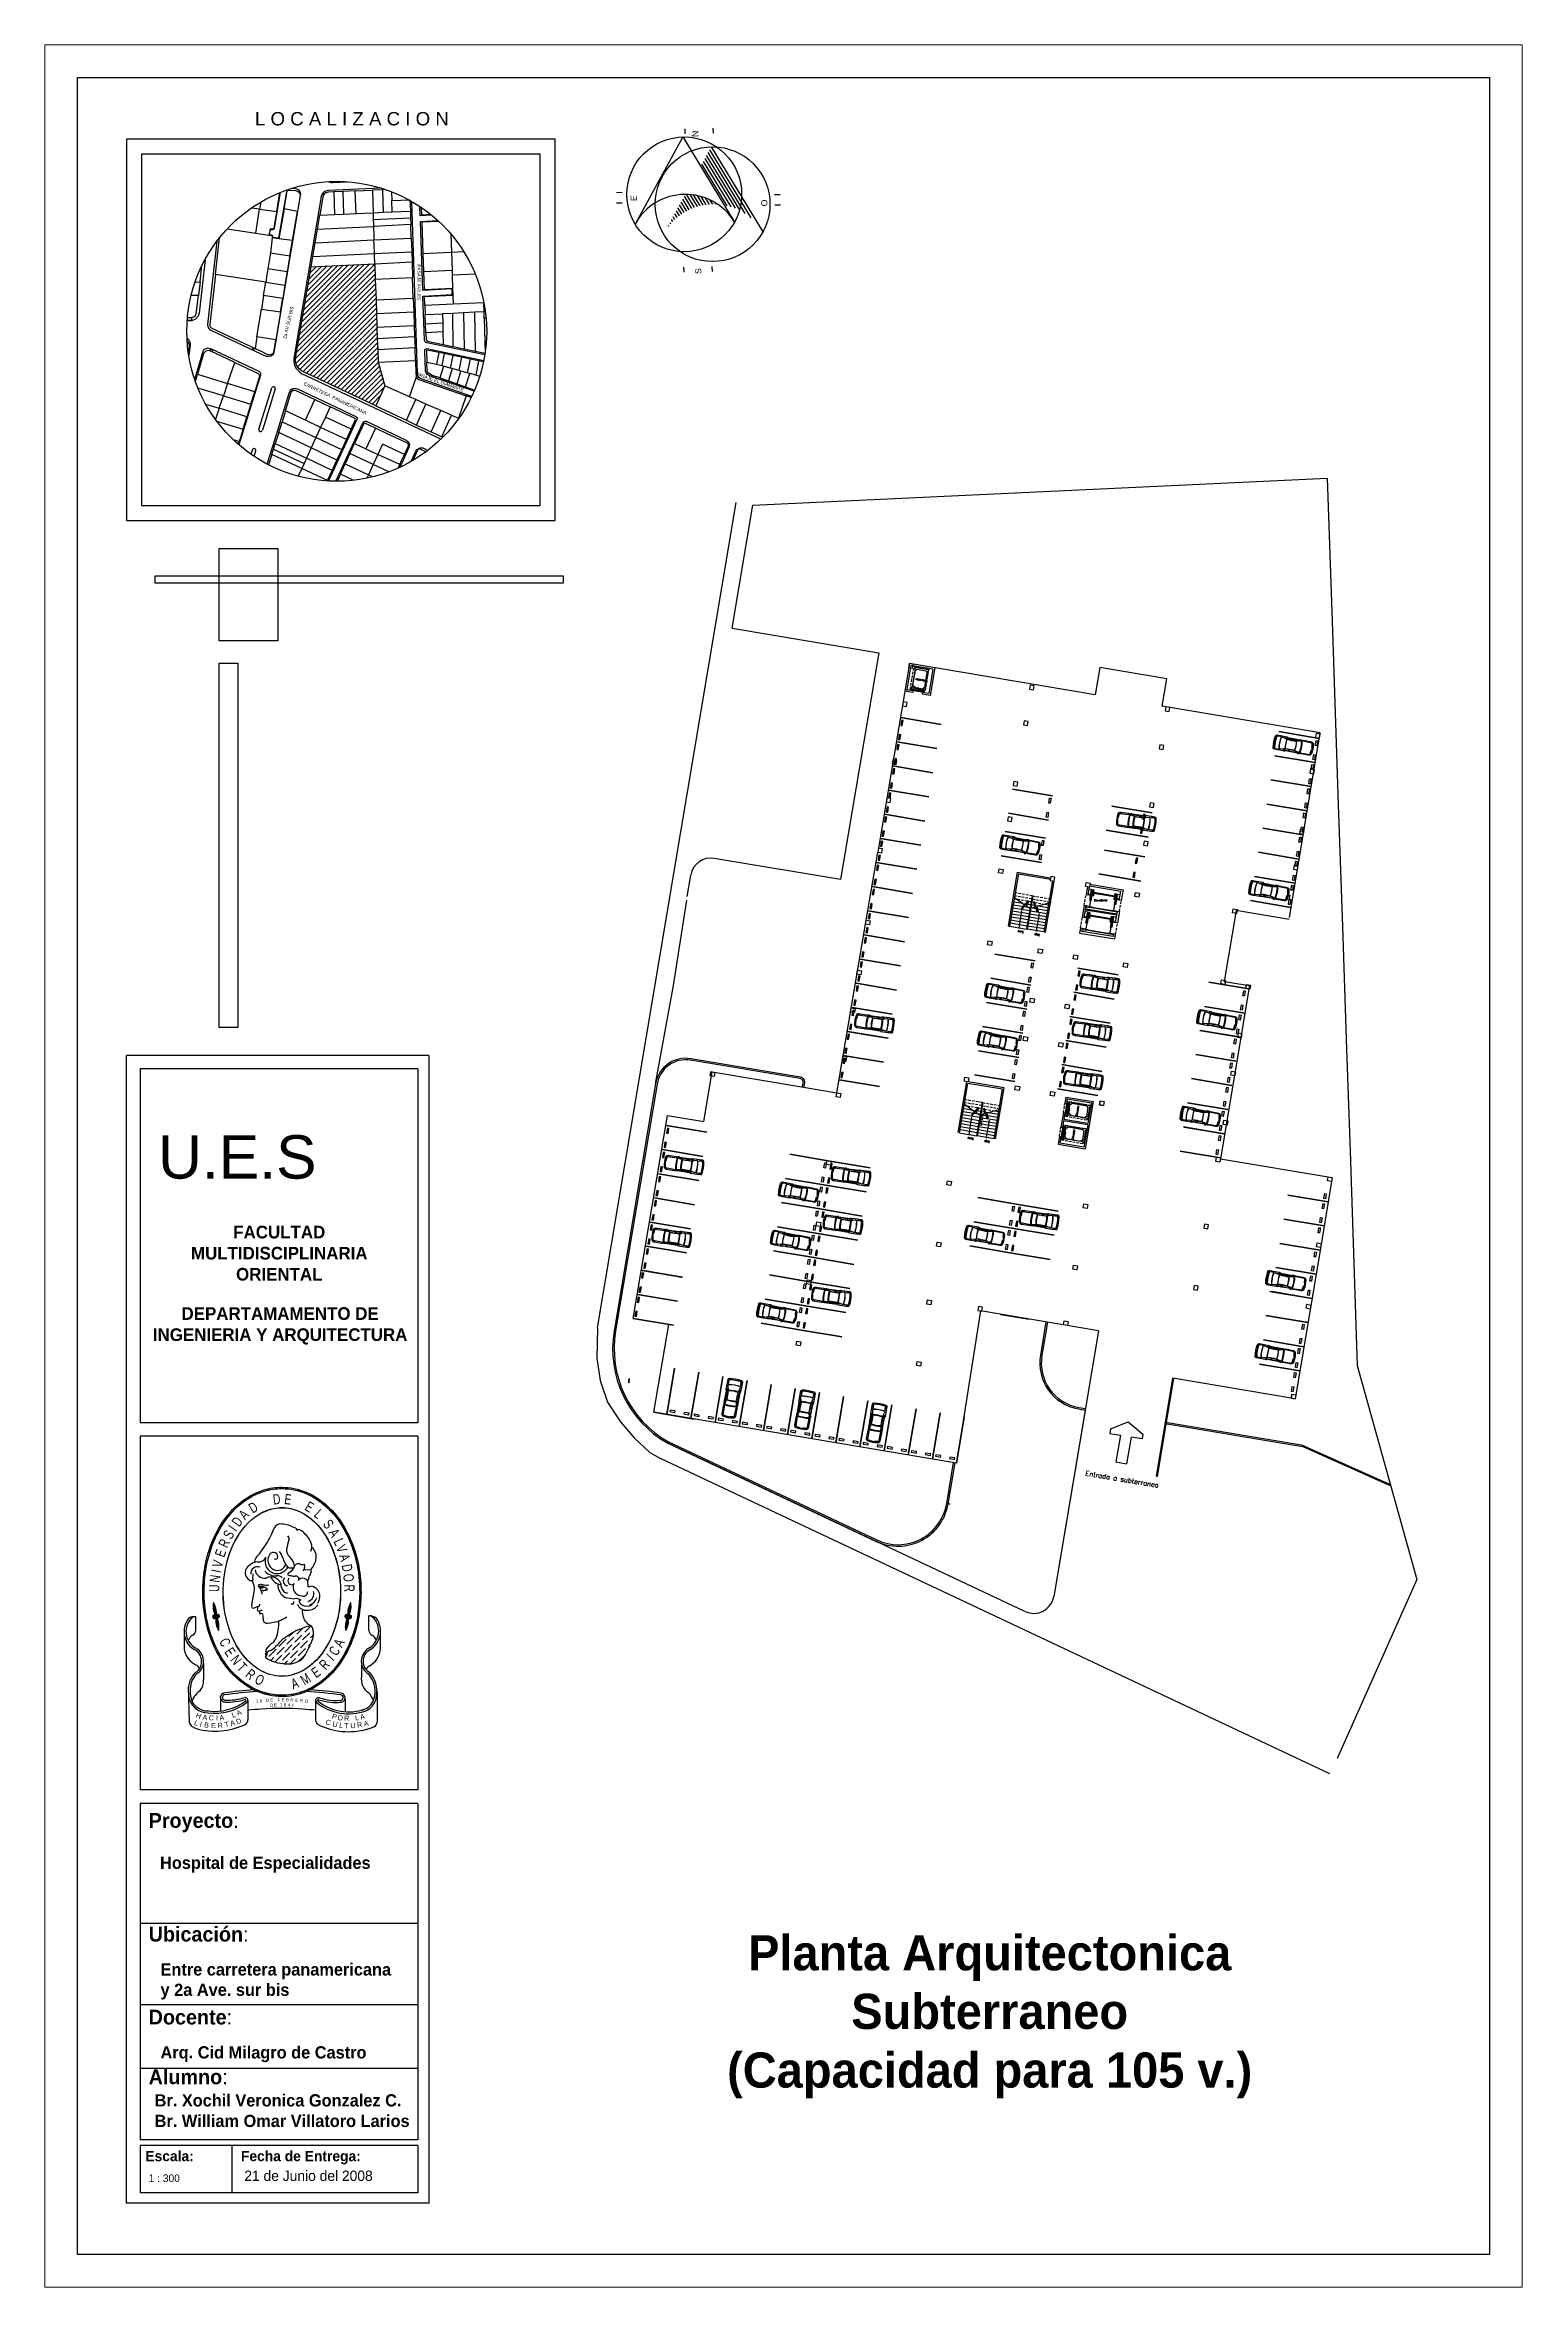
# Model space of a CAD drawing. Header units: millimetres. Extents: x -1615 to -538, y 177 to 397.
# Drawn here: x -1046.5 to -901.7, y 177.4 to 397.2 of the extents above; entities that cross this region are included whole.
import ezdxf
from ezdxf.enums import TextEntityAlignment as Align

# ---------------------------------------------------------------- set-up
doc = ezdxf.new("R2010")
doc.units = ezdxf.units.MM
doc.linetypes.add('HIDDEN', pattern=[0.375, 0.25, -0.125])
for name, color, linetype in [('7', 7, 'Continuous'), ('AUX', 8, 'Continuous'), ('CAJONES', 8, 'Continuous'), ('CAN', 2, 'Continuous'), ('lineas de estacionamiento', 9, 'Continuous'), ('LOCALES', 2, 'Continuous'), ('MURETE', 2, 'Continuous'), ('MUROS', 1, 'Continuous'), ('P-1', 1, 'Continuous'), ('PROY', 8, 'HIDDEN'), ('PTA', 2, 'Continuous'), ('TEX', 2, 'Continuous'), ('Texto', 5, 'Continuous'), ('texto de calles', 4, 'Continuous'), ('TITULOS', 5, 'Continuous'), ('VENTANAS', 4, 'Continuous')]:
    doc.layers.add(name, color=color, linetype=linetype)
doc.layers.add('muros bajos', color=252, linetype='Continuous', lineweight=20)
doc.styles.add('frtr', font='swissek.ttf')
doc.styles.add('LOCALES', font='ARIAL.TTF', dxfattribs={"height": 0.25})
doc.styles.add('ROMANS', font='ROMANS.shx')
doc.styles.get("Standard").update_dxf_attribs({"font": 'stylu.ttf'})
doc.styles.add('SUIZOA', font='swissl.ttf')
doc.styles.add('txt', font='TXT', dxfattribs={"height": 0.2})

msp = doc.modelspace()

# ---------------------------------------------------------------- texts
for s, insert, char_height, width, attachment_point in [('{\\fStylus BT|b1|i0|c0|p34;FACULTAD MULTIDISCIPLINARIA ORIENTAL}', (-1023.499, 281.443), 1.23924, 25.62626, 2), ('{\\fStylus BT|b1|i0|c0|p34;DEPARTAMAMENTO DE INGENIERIA Y ARQUITECTURA}', (-1023.415, 273.457), 1.23924, 25.62626, 2), ('{\\fStylus BT|b1|i0|c0|p34;Proyecto}:', (-1036.301, 223.87), 1.44824, 8.74929, 1), ('{\\fStylus BT|b1|i0|c0|p34;Hospital de Especialidades}', (-1035.184, 219.599), 1.19707, 24.07944, 1), ('{\\fStylus BT|b1|i0|c0|p34;Ubicación}:', (-1036.301, 212.726), 1.44824, 8.74919, 1), ('{\\fStylus BT|b1|i0|c0|p34;Planta Arquitectonica \\PSubterraneo}', (-953.86, 211.901), 3.44596, 71.25909, 2), ('{\\fStylus BT|b1|i0|c0|p34;Entre carretera panamericana \\Py 2a Ave. sur bis}', (-1035.139, 209.144), 1.19707, 24.07944, 1), ('{\\fStylus BT|b1|i0|c0|p34;Docente}:', (-1036.301, 204.595), 1.44824, 8.74919, 1), ('{\\fStylus BT|b1|i0|c0|p34;Arq. Cid Milagro de Castro}', (-1035.139, 201.013), 1.19707, 24.07944, 1), ('{\\fStylus BT|b1|i0|c0|p34;(Capacidad para 105 v.)}', (-953.86, 200.402), 3.44596, 71.25909, 2), ('{\\fStylus BT|b1|i0|c0|p34;Alumno}:', (-1036.301, 198.734), 1.44824, 8.74919, 1), ('{\\fStylus BT|b1|i0|c0|p34;Br. Xochil Veronica Gonzalez C.}', (-1035.717, 196.307), 1.19707, 27.78497, 1), ('{\\fStylus BT|b1|i0|c0|p34;Br. William Omar Villatoro Larios}', (-1035.717, 194.291), 1.19707, 27.78497, 1), ('{\\fStylus BT|b1|i0|c0|p34;Escala:}', (-1036.623, 190.758), 1.01377, 4.51913, 1), ('{\\fStylus BT|b1|i0|c0|p34;Fecha de Entrega:}', (-1027.258, 190.758), 1.01377, 13.75723, 1), (' 1 : 300', (-1036.577, 188.447), 0.7471, 10.02389, 1), ('{\\fStylus BT|b0|i0|c0|p34;21 de Junio del 2008}', (-1026.925, 188.823), 1.01377, 15.57007, 1)]:
    msp.add_mtext(s, dxfattribs=dict(insert=insert, char_height=char_height, width=width, attachment_point=attachment_point))
at = {"layer": 'CAN', "color": 2, "style": 'frtr'}
msp.add_text('U.E.S', height=4.2579, dxfattribs=at).set_placement((-1035.377, 286.065))
at = {"layer": 'LOCALES', "ltscale": 0.05, "style": 'LOCALES'}
for s, p in [('N', (-982.422, 388.184)), ('S', (-982.113, 374.749))]:
    msp.add_text(s, height=0.605, rotation=91.32051, dxfattribs=at).set_placement(p)
at = {"layer": 'LOCALES', "ltscale": 0.05, "style": 'LOCALES', "text_generation_flag": 2}
for s, rotation, p in [('E', 271.32051, (-989.047, 381.881)), ('O', 91.32051, (-975.66, 382.044))]:
    msp.add_text(s, height=0.605, rotation=rotation, dxfattribs=at).set_placement(p)
at = {"layer": 'LOCALES', "style": 'ROMANS'}
for s, height, p in [('Jardín.', 0.2797, (-954.565, 291.867)), ('JARDIN', 0.1, (-989.168, 266.242))]:
    msp.add_text(s, height=height, rotation=80.45135, dxfattribs=at).set_placement(p, align=Align.CENTER)
at = {"layer": 'PTA', "linetype": 'Continuous', "style": 'ROMANS'}
msp.add_text('Elevadores', height=0.18, rotation=1.45135, dxfattribs=at).set_placement((-943.612, 313.246))
at = {"layer": 'TEX', "style": 'ROMANS'}
for s, height, rotation, p in [('Elevador', 0.1864, 170.45135, (-960.1, 334.936)), (' Sube', 0.18, 170.45135, (-950.399, 310.278)), ('Baja', 0.18, 170.45135, (-948.936, 310.011)), ('Elevador', 0.1864, 80.45135, (-945.266, 292.175)), ('Elevador', 0.1864, 80.45135, (-945.656, 289.858)), (' Sube', 0.18, 170.45135, (-955.302, 290.013)), ('Baja', 0.18, 170.45135, (-953.839, 289.746))]:
    msp.add_text(s, height=height, rotation=rotation, dxfattribs=at).set_placement(p)
msp.add_text('Entrada a subterraneo', height=0.47564, rotation=350.45135, dxfattribs=at).set_placement((-940.92, 256.364), align=Align.CENTER)
at = {"layer": 'Texto', "style": 'SUIZOA'}
msp.add_text('L O C A L I Z A C I O N', height=1.3093, dxfattribs=at).set_placement((-1025.882, 389.312))

# ---------------------------------------------------------------- blocks, each defined once
blk = doc.blocks.new('JHGLJGF')
for p, q in [((551.11, 116.37, -0.38), (551.26, 116.36, -0.38)), ((552.52, 116.37, -0.38), (552.37, 116.36, -0.38))]:
    blk.add_line(p, q)
at = {"elevation": -0.38}
for points in [[(551.1, 118.34), (551.1, 118.68, -0.371599), (551.23, 118.83, -0.073962), (552.4, 118.83, -0.371599), (552.53, 118.68), (552.53, 118.34)], [(551.16, 116.39), (551.15, 117.57, 0.101584), (551.14, 117.6), (551.1, 117.69, -0.103014), (551.1, 117.72), (551.1, 118.32, -0.108661), (551.11, 118.37), (551.12, 118.4, 0.108661), (551.13, 118.43), (551.13, 118.61, -0.371351), (551.23, 118.72, -0.0744), (552.4, 118.72, -0.371351), (552.5, 118.61), (552.5, 118.43, 0.108661), (552.51, 118.4), (552.52, 118.37, -0.108661), (552.53, 118.32), (552.53, 117.72, -0.103014), (552.53, 117.69), (552.49, 117.6, 0.101584), (552.48, 117.57), (552.47, 116.39, 0.083094)], [(551.36, 117.26), (551.21, 117.26, 0.083366), (551.15, 117.23, 0.083366)], [(551.21, 117.3), (551.32, 117.3, 0.417968), (551.33, 117.32, 0.019843), (551.32, 117.6, 0.137129), (551.22, 117.84, 0.713564), (551.21, 117.83), (551.21, 116.39)], [(551.24, 116.38, 0.02749), (551.32, 116.73, 0.025966), (551.32, 116.73, 0.02378), (551.33, 117.21, 0.407856), (551.32, 117.23), (551.21, 117.23)], [(552.27, 117.26), (552.42, 117.26, -0.083366), (552.48, 117.23, -0.083366)], [(552.42, 117.3), (552.31, 117.3, -0.417968), (552.29, 117.32, -0.019843), (552.31, 117.6, -0.137129), (552.41, 117.84, -0.713564), (552.42, 117.83), (552.42, 116.39)], [(552.39, 116.38, -0.02749), (552.31, 116.73, -0.025966), (552.31, 116.73, -0.02378), (552.3, 117.21, -0.407856), (552.31, 117.23), (552.42, 117.23)], [(551.15, 115.26), (551.14, 116.05, -0.084677), (551.14, 116.08), (551.15, 116.11, 0.083094), (551.16, 116.14), (551.16, 116.24, 0.101584)], [(552.47, 116.24), (552.47, 116.14, 0.083094), (552.48, 116.11), (552.49, 116.08, -0.084677), (552.49, 116.05), (552.48, 115.26, -0.359876), (552.29, 115.04, -0.088764), (551.34, 115.04, -0.359876), (551.15, 115.26)], [(552.48, 115.4), (552.48, 115.39, 0.13748), (552.47, 115.35), (552.47, 115.26, -0.346548), (552.38, 115.15, -0.11876), (551.25, 115.15, -0.346548), (551.16, 115.26), (551.16, 115.35, 0.13748), (551.15, 115.39), (551.15, 115.4)], [(552.48, 115.26, -0.274398), (552.38, 115.11, -0.119718), (551.25, 115.11, -0.274398), (551.15, 115.26)], [(551.16, 115.3, 0.346548), (551.25, 115.19, 0.041042), (551.64, 115.13, -0.241905), (551.7, 115.09), (551.7, 115.09)], [(552.38, 115.19), (552.41, 116.18, -0.090951), (551.22, 116.18), (551.25, 115.19)], [(552.47, 115.3, -0.346548), (552.38, 115.19, -0.041042), (551.99, 115.13, 0.241905), (551.93, 115.09), (551.93, 115.09)]]:
    blk.add_lwpolyline(points, format="xyb", dxfattribs=at)
for points in [[(552.32, 118.7, 0.065131), (551.31, 118.7, 0.371959), (551.21, 118.59), (551.21, 118.23, -0.104632), (552.42, 118.23), (552.42, 118.59, 0.371959)], [(551.18, 117.25), (551.18, 117.12, 0.43916), (551.19, 117.12), (551.2, 117.12, 0.389567), (551.2, 117.13), (551.2, 117.25, 0.732559), (551.2, 117.25), (551.18, 117.25, 0.154479)], [(551.33, 117.67), (551.22, 118.09, -0.440582), (551.31, 118.23, -0.086398), (552.31, 118.23, -0.440582), (552.41, 118.09), (552.29, 117.67, 0.053811)], [(552.39, 116.26, -0.430172), (552.37, 116.23, -0.084449), (551.26, 116.23, -0.430172), (551.24, 116.26), (551.33, 116.69, -0.404558), (551.35, 116.7, 0.084184), (552.28, 116.7, -0.404558), (552.3, 116.69)], [(552.26, 116.72, -0.079783), (551.37, 116.72, -0.388412), (551.35, 116.74, 0.043035), (551.34, 117.63, -0.414022), (551.36, 117.65, -0.051218), (552.27, 117.65, -0.414022), (552.29, 117.63, 0.043035), (552.28, 116.74, -0.388412)], [(552.45, 117.25), (552.45, 117.12, -0.43916), (552.44, 117.12), (552.43, 117.12, -0.389567), (552.43, 117.13), (552.43, 117.25, -0.732559), (552.43, 117.25), (552.45, 117.25, -0.154479)], [(551.11, 116.39, 0.242275), (551.19, 116.21, 0.563269), (551.23, 116.22), (551.26, 116.38, 0.056528)], [(552.52, 116.39, -0.242275), (552.44, 116.21, -0.563269), (552.4, 116.22), (552.37, 116.38, -0.056528)]]:
    blk.add_lwpolyline(points, format="xyb", close=True, dxfattribs=at)
blk = doc.blocks.new('A$C67020A45')
at = {"linetype": 'Continuous'}
h = blk.add_hatch(color=0, dxfattribs=at)
edge = h.paths.add_edge_path(flags=16)
edge.add_spline(control_points=[(1.148, 2.856), (1.078, 2.856), (1.008, 2.845), (0.833, 2.792), (0.733, 2.735), (0.507, 2.54), (0.4, 2.375), (0.253, 1.983), (0.222, 1.75), (0.255, 1.295), (0.319, 1.073), (0.489, 0.784), (0.564, 0.692), (0.742, 0.542), (0.843, 0.485), (1.032, 0.432), (1.116, 0.423), (1.28, 0.435), (1.362, 0.455), (1.514, 0.521), (1.585, 0.567), (1.777, 0.732), (1.877, 0.879), (2.016, 1.212), (2.054, 1.397), (2.07, 1.836), (2.02, 2.092), (1.856, 2.428), (1.779, 2.537), (1.618, 2.692), (1.54, 2.747), (1.37, 2.826), (1.279, 2.849), (1.173, 2.855), (1.161, 2.856), (1.148, 2.856)], knot_values=[0, 0, 0, 0, 0.207067, 0.207067, 0.540702, 0.540702, 1.076376, 1.076376, 1.674431, 1.674431, 2.272487, 2.272487, 2.609197, 2.609197, 2.945907, 2.945907, 3.191166, 3.191166, 3.436424, 3.436424, 3.681683, 3.681683, 4.1722, 4.1722, 4.662717, 4.662717, 5.32339, 5.32339, 5.692835, 5.692835, 5.969357, 5.969357, 6.245878, 6.245878, 6.283185, 6.283185, 6.283185, 6.283185], degree=3, periodic=0)
edge = h.paths.add_edge_path()
edge.add_spline(control_points=[(1.148, 2.856), (1.078, 2.856), (1.009, 2.846), (0.876, 2.806), (0.812, 2.776), (0.636, 2.666), (0.536, 2.563), (0.378, 2.321), (0.319, 2.183), (0.227, 1.82), (0.218, 1.587), (0.294, 1.146), (0.378, 0.938), (0.572, 0.685), (0.652, 0.608), (0.833, 0.491), (0.934, 0.451), (1.145, 0.418), (1.254, 0.426), (1.458, 0.488), (1.553, 0.542), (1.72, 0.68), (1.793, 0.765), (1.912, 0.957), (1.96, 1.063), (2.064, 1.401), (2.081, 1.651), (2.008, 2.125), (1.918, 2.349), (1.713, 2.609), (1.634, 2.682), (1.456, 2.794), (1.357, 2.833), (1.219, 2.854), (1.183, 2.856), (1.148, 2.856)], knot_values=[0, 0, 0, 0, 0.205756, 0.205756, 0.411513, 0.411513, 0.816635, 0.816635, 1.221757, 1.221757, 1.812018, 1.812018, 2.402278, 2.402278, 2.718139, 2.718139, 3.033999, 3.033999, 3.34986, 3.34986, 3.665721, 3.665721, 3.981582, 3.981582, 4.297443, 4.297443, 4.929164, 4.929164, 5.560886, 5.560886, 5.869724, 5.869724, 6.178561, 6.178561, 6.283185, 6.283185, 6.283185, 6.283185], degree=3, periodic=0)
h = blk.add_hatch(color=0, dxfattribs=at)
edge = h.paths.add_edge_path(flags=16)
edge.add_spline(control_points=[(1.148, 2.631), (1.086, 2.631), (1.025, 2.619), (0.846, 2.549), (0.736, 2.455), (0.579, 2.22), (0.524, 2.089), (0.46, 1.807), (0.451, 1.655), (0.478, 1.364), (0.514, 1.224), (0.623, 0.985), (0.694, 0.883), (0.857, 0.734), (0.948, 0.684), (1.137, 0.642), (1.234, 0.65), (1.419, 0.721), (1.507, 0.785), (1.663, 0.966), (1.728, 1.086), (1.816, 1.356), (1.839, 1.506), (1.836, 1.8), (1.812, 1.944), (1.725, 2.201), (1.663, 2.314), (1.513, 2.492), (1.427, 2.557), (1.274, 2.618), (1.211, 2.631), (1.148, 2.631)], knot_values=[0, 0, 0, 0, 0.268385, 0.268385, 0.805156, 0.805156, 1.255684, 1.255684, 1.705816, 1.705816, 2.146445, 2.146445, 2.572379, 2.572379, 2.987821, 2.987821, 3.402929, 3.402929, 3.823287, 3.823287, 4.273493, 4.273493, 4.726956, 4.726956, 5.164835, 5.164835, 5.592518, 5.592518, 6.009533, 6.009533, 6.283185, 6.283185, 6.283185, 6.283185], degree=3, periodic=0)
edge = h.paths.add_edge_path()
edge.add_spline(control_points=[(1.148, 2.632), (1.086, 2.632), (1.025, 2.62), (0.846, 2.549), (0.736, 2.456), (0.579, 2.221), (0.524, 2.09), (0.46, 1.807), (0.45, 1.656), (0.477, 1.364), (0.514, 1.224), (0.622, 0.984), (0.693, 0.883), (0.856, 0.733), (0.948, 0.683), (1.139, 0.641), (1.237, 0.649), (1.426, 0.724), (1.515, 0.791), (1.669, 0.976), (1.733, 1.095), (1.818, 1.361), (1.84, 1.508), (1.837, 1.8), (1.813, 1.946), (1.723, 2.209), (1.657, 2.326), (1.511, 2.492), (1.435, 2.55), (1.288, 2.616), (1.218, 2.632), (1.148, 2.632)], knot_values=[0, 0, 0, 0, 0.268053, 0.268053, 0.80416, 0.80416, 1.254969, 1.254969, 1.705389, 1.705389, 2.146354, 2.146354, 2.572358, 2.572358, 2.988682, 2.988682, 3.409735, 3.409735, 3.838353, 3.838353, 4.281754, 4.281754, 4.725154, 4.725154, 5.168555, 5.168555, 5.611956, 5.611956, 5.979799, 5.979799, 6.283185, 6.283185, 6.283185, 6.283185], degree=3, periodic=0)
for points in [[(0.344, 1.517, 0.159293), (0.366, 1.367, 2.26126), (0.371, 1.337, 0.158807), (0.405, 1.19, 0.158807), (0.384, 1.34, 2.26126), (0.378, 1.369, 0.159293)], [(1.956, 1.515, 0.159293), (1.923, 1.367, 2.26126), (1.918, 1.337, 0.158807), (1.898, 1.188, 0.158807), (1.931, 1.335, 2.26126), (1.936, 1.365, 0.159293)]]:
    blk.add_hatch(color=0, dxfattribs=at).paths.add_polyline_path(points)
at = {"color": 0, "linetype": 'Continuous'}
for p, q in [((1.026, 2.316), (1.058, 2.391)), ((1.456, 2.282), (1.463, 2.271)), ((0.805, 1.791), (0.81, 1.852)), ((1.403, 1.9), (1.484, 1.903)), ((0.796, 1.49), (0.821, 1.641)), ((0.805, 1.791), (0.804, 1.765)), ((0.813, 1.735), (0.804, 1.765)), ((1.436, 1.787), (1.453, 1.777)), ((1.458, 1.698), (1.453, 1.777)), ((0.136, 1.188), (0.136, 1.351)), ((2.17, 1.188), (2.17, 1.359)), ((0, 1.146), (0, 1.038)), ((1.114, 1.001), (1.198, 1.085)), ((1.206, 1.026), (1.29, 1.11)), ((1.215, 1.102), (1.215, 1.102)), ((1.231, 1.119), (1.275, 1.162)), ((1.299, 1.051), (1.383, 1.135)), ((1.307, 1.127), (1.307, 1.127)), ((1.324, 1.144), (1.399, 1.219)), ((1.366, 0.984), (1.45, 1.068)), ((1.375, 1.06), (1.375, 1.06)), ((1.391, 1.077), (1.476, 1.161)), ((1.4, 1.152), (1.4, 1.152)), ((1.417, 1.169), (1.491, 1.243)), ((1.467, 1.085), (1.467, 1.085)), ((1.484, 1.102), (1.519, 1.136)), ((1.492, 1.178), (1.492, 1.178)), ((1.509, 1.194), (1.513, 1.199)), ((2.305, 0.959), (2.307, 1.196)), ((0.227, 0.8), (0.227, 0.611)), ((0.96, 0.914), (0.987, 0.942)), ((0.979, 0.866), (0.979, 0.866)), ((0.996, 0.883), (1.08, 0.967)), ((1.017, 0.836), (1.055, 0.874)), ((1.065, 0.817), (1.147, 0.9)), ((1.072, 0.891), (1.072, 0.891)), ((1.088, 0.908), (1.173, 0.992)), ((1.097, 0.984), (1.097, 0.984)), ((1.12, 0.805), (1.122, 0.807)), ((1.139, 0.824), (1.139, 0.824)), ((1.156, 0.841), (1.24, 0.925)), ((1.164, 0.917), (1.164, 0.917)), ((1.179, 0.797), (1.215, 0.832)), ((1.181, 0.933), (1.265, 1.018)), ((1.189, 1.009), (1.189, 1.009)), ((1.231, 0.849), (1.231, 0.849)), ((1.246, 0.796), (1.307, 0.858)), ((1.248, 0.866), (1.333, 0.95)), ((1.257, 0.942), (1.257, 0.942)), ((1.274, 0.959), (1.358, 1.043)), ((1.282, 1.034), (1.282, 1.034)), ((1.324, 0.874), (1.324, 0.874)), ((1.339, 0.822), (1.4, 0.883)), ((1.341, 0.891), (1.425, 0.975)), ((1.349, 0.967), (1.349, 0.967)), ((1.363, 0.835), (1.366, 0.836)), ((1.417, 0.9), (1.417, 0.9)), ((1.442, 0.992), (1.442, 0.992)), ((1.459, 1.009), (1.491, 1.041)), ((0.048, 0.527), (0.058, 0.11)), ((0.127, 0.79), (0.144, 0.779)), ((0.13, 0.661), (0.13, 0.661)), ((0.139, 0.783), (0.15, 0.776)), ((0.17, 0.693), (0.17, 0.693)), ((0.226, 0.602), (0.227, 0.611)), ((0.227, 0.611), (0.227, 0.611)), ((2.085, 0.788), (2.085, 0.649)), ((0.425, 0.398), (0.427, 0.414)), ((0.425, 0.398), (0.425, 0.241)), ((0.749, 0.364), (0.749, 0.345)), ((0.749, 0.345), (0.749, 0.174)), ((1.544, 0.364), (1.544, 0.322)), ((1.544, 0.322), (1.544, 0.198)), ((1.845, 0.431), (1.845, 0.431)), ((1.891, 0.39), (1.891, 0.234)), ((2.266, 0.473), (2.266, 0.112)), ((0.749, 0.174), (0.749, 0.138)), ((1.544, 0.198), (1.544, 0.136)), ((1.845, 0.215), (1.845, 0.215)), ((2.266, 0.23), (2.266, 0.112))]:
    blk.add_line(p, q, dxfattribs=at)
for centre, radius, start, end in [((1.132, 2.361), 0.0798, 78.7717, 158.0045), ((1.114, 2.039), 0.401, 62.4091, 85.1889), ((1.289, 2.353), 0.0429, 6.6277, 75.7953), ((1.313, 2.24), 0.135, 37.2109, 84.5849), ((0.017, 2.796), 1.117, 318.0355, 329.2879), ((0.237, 2.68), 0.869, 328.45, 335.2465), ((0.96, 1.99), 0.205, 14.5931, 38.5784), ((1.291, 2.128), 0.0887, 169.4565, 233.4308), ((2.688, 1.877), 1.508, 165.5487, 169.7744), ((1.197, 2.271), 0.0355, 329.7454, 52.0448), ((1.271, 2.156), 0.224, 34.3185, 47.8623), ((1.169, 2.079), 0.351, 22.4376, 33.0681), ((1.381, 2.171), 0.12, 334.8473, 20.5893), ((1.385, 2.171), 0.117, 334.3974, 337.5177), ((1.408, 2.054), 0.144, 347.1937, 50.2357), ((0.819, 1.867), 0.102, 116.1886, 244.1239), ((0.859, 1.87), 0.124, 88.3879, 136.3681), ((0.862, 1.858), 0.0796, 66.3118, 186.5826), ((0.938, 1.976), 0.116, 140.9063, 175.4553), ((0.944, 1.914), 0.112, 186.2928, 279.4084), ((0.872, 2.091), 0.0982, 264.6364, 333.3761), ((1.077, 2.007), 0.178, 223.2367, 274.1998), ((1.092, 1.998), 0.142, 159.5747, 258.1986), ((1.106, 2.012), 0.122, 152.4277, 241.9222), ((1.048, 2.054), 0.0517, 0.2075, 163.5452), ((1.094, 1.999), 0.105, 244.1611, 341.0459), ((1.073, 2.052), 0.0266, 237.0289, 3.8619), ((1.087, 2.009), 0.152, 261.1624, 329.7244), ((1.439, 2.125), 0.293, 196.4699, 221.3922), ((1.234, 1.85), 0.0163, 101.9878, 229.1863), ((1.241, 1.966), 0.0413, 237.729, 276.694), ((1.14, 2.018), 0.177, 301.0494, 330.4693), ((1.089, 1.904), 0.213, 12.008, 45.8413), ((1.257, 1.996), 0.0716, 261.2559, 303.8456), ((1.269, 1.946), 0.0296, 327.8019, 3.067), ((1.34, 1.926), 0.0472, 55.0966, 152.2936), ((1.388, 2.025), 0.0633, 250.7517, 294.7326), ((1.487, 1.83), 0.109, 136.7102, 147.2681), ((1.386, 1.925), 0.0298, 317.7393, 6.8123), ((1.429, 1.957), 0.0179, 139.4059, 173.9151), ((1.567, 1.967), 0.157, 182.9342, 194.1425), ((1.921, 1.648), 0.485, 154.7196, 164.5793), ((1.255, 1.995), 0.267, 328.4148, 333.5159), ((1.43, 1.984), 0.0973, 303.7584, 345.0893), ((1.473, 1.883), 0.0228, 37.3616, 59.4268), ((1.474, 1.885), 0.0213, 337.3687, 36.6362), ((1.401, 2.042), 0.149, 325.7996, 351.956), ((0.785, 1.803), 0.0291, 249.0353, 296.3112), ((0.787, 1.81), 0.0395, 295.6232, 295.983), ((0.709, 1.679), 0.119, 341.3206, 28.4592), ((0.873, 1.714), 0.0035, 129.326, 287.9743), ((0.905, 1.672), 0.0561, 73.5419, 127.3783), ((0.875, 1.708), 0.00322, 36.8166, 95.1126), ((0.873, 1.701), 0.00915, 10.122, 61.4294), ((0.887, 1.697), 0.00823, 93.9638, 259.7533), ((0.913, 1.57), 0.122, 79.3005, 103.2678), ((0.904, 1.627), 0.0798, 62.1082, 102.9477), ((0.932, 1.688), 0.0408, 179.3051, 192.7204), ((0.932, 1.688), 0.0408, 203.2747, 215.8923), ((0.932, 1.688), 0.0408, 223.4466, 235.9273), ((0.908, 1.649), 0.00513, 99.1367, 283.5009), ((0.887, 1.624), 0.0274, 356.8237, 47.5413), ((0.922, 1.61), 0.0466, 83.5665, 108.0768), ((0.899, 1.674), 0.0156, 357.9278, 45.7068), ((0.916, 1.52), 0.124, 89.7551, 93.1159), ((0.891, 1.611), 0.0263, 6.0661, 25.8758), ((0.961, 1.93), 0.208, 258.7809, 279.3575), ((0.75, 2.57), 0.931, 280.975, 283.5641), ((0.913, 1.62), 0.0821, 36.4944, 69.8774), ((1.018, 1.69), 0.127, 23.4766, 116.0235), ((0.951, 1.665), 0.0169, 8.6043, 44.5627), ((0.97, 1.677), 0.012, 263.8204, 320.4351), ((1.157, 1.878), 0.152, 204.4813, 262.0972), ((1.1, 1.759), 0.0722, 43.5278, 98.3137), ((1.274, 1.728), 0.173, 177.756, 210.102), ((1.231, 1.684), 0.115, 201.9679, 249.6976), ((1.325, 1.751), 0.191, 183.0485, 210.9895), ((1.214, 1.769), 0.0523, 131.1597, 271.9537), ((1.209, 1.696), 0.0646, 222.4459, 274.5865), ((1.262, 1.77), 0.0446, 135.2385, 306.0096), ((1.473, 3.031), 1.218, 258.2071, 260.8929), ((1.295, 1.875), 0.0497, 252.8759, 278.4517), ((1.385, 1.7), 0.106, 157.3354, 268.9033), ((1.313, 1.794), 0.034, 325.3699, 109.1331), ((1.393, 1.738), 0.0653, 48.2083, 136.2525), ((1.4, 1.641), 0.0496, 249.9, 346.7949), ((1.379, 1.657), 0.0744, 338.7352, 350.9149), ((1.494, 1.643), 0.0652, 47.2896, 122.7798), ((1.429, 1.619), 0.0931, 287.723, 18.091), ((1.48, 1.594), 0.113, 350.9569, 59.43), ((0.243, 1.176), 0.245, 141.5215, 241.8778), ((0.114, 1.264), 0.0891, 75.2644, 134.5523), ((0.136, 1.27), 0.0805, 90, 146.9986), ((0.355, 1.35), 0.0205, 58.1299, 322.7039), ((0.584, 1.475), 0.244, 170.1845, 206.3875), ((0.135, 1.391), 0.244, 354.9173, 31.1203), ((0.614, 1.316), 0.244, 175.0258, 211.1203), ((0.394, 1.357), 0.0205, 238.601, 143.1749), ((0.165, 1.232), 0.244, 350.1845, 26.279), ((0.84, 1.471), 0.0477, 156.1204, 180.9753), ((0.808, 1.47), 0.0163, 177.4179, 234.0424), ((0.812, 1.471), 0.0198, 228.24, 298.8055), ((0.805, 1.552), 0.0996, 279.4412, 295.3653), ((0.866, 1.443), 0.0261, 81.446, 134.5173), ((0.847, 1.45), 0.018, 337.1128, 66.2045), ((0.874, 1.432), 0.0152, 134.4863, 225.8367), ((0.879, 1.442), 0.026, 235.138, 291.0373), ((0.865, 1.494), 0.0248, 281.0418, 331.8526), ((0.911, 1.403), 0.0272, 153.5437, 211.103), ((0.895, 1.396), 0.0105, 190.3143, 295.442), ((0.862, 1.495), 0.0285, 333.4027, 6.2889), ((0.916, 1.339), 0.0841, 90.9119, 109.7757), ((0.905, 1.365), 0.023, 3.2685, 102.377), ((0.837, 1.348), 0.0925, 348.2203, 11.319), ((0.986, 1.32), 0.0587, 171.8643, 210.7733), ((0.776, 2.055), 0.827, 294.0412, 300.4347), ((1.338, 2.237), 0.677, 257.4886, 266.547), ((0.999, 1.634), 0.352, 303.9084, 306.3685), ((1.269, 1.519), 0.0198, 225.1768, 24.7639), ((1.314, 1.476), 0.0862, 48.0925, 101.1813), ((1.43, 1.529), 0.103, 197.0323, 280.2994), ((1.43, 1.529), 0.103, 197.0323, 280.2994), ((1.43, 1.529), 0.103, 197.0323, 280.2994), ((1.368, 1.531), 0.0181, 112.4978, 219.4054), ((1.411, 1.551), 0.0653, 208.5214, 245.4941), ((1.445, 1.599), 0.124, 240.3943, 300.0224), ((1.551, 1.41), 0.164, 171.6165, 204.6582), ((1.528, 1.375), 0.131, 195.1739, 225.0802), ((1.459, 1.557), 0.13, 265.3919, 329.7298), ((1.459, 1.557), 0.13, 265.3919, 329.7298), ((1.429, 1.619), 0.138, 287.723, 339.2113), ((1.486, 1.573), 0.106, 322.4128, 1.2804), ((1.907, 1.355), 0.0205, 37.2917, 301.8656), ((2.137, 1.231), 0.244, 154.1876, 190.2821), ((1.688, 1.312), 0.244, 329.3462, 5.4407), ((2.166, 1.391), 0.244, 149.3462, 185.5493), ((1.947, 1.348), 0.0205, 217.7627, 122.3366), ((1.717, 1.471), 0.244, 334.0791, 10.2821), ((2.184, 1.252), 0.108, 44.7975, 97.3962), ((2.17, 1.277), 0.0815, 27.3088, 90), ((2.053, 1.18), 0.254, 299.9053, 35.4343), ((0.243, 1.176), 0.222, 141.5215, 241.8778), ((0.243, 0.966), 0.222, 141.5215, 151.8698), ((0.136, 1.061), 0.0805, 115.1786, 146.9986), ((0.076, 1.188), 0.06, 295.1786, 0), ((0.977, 1.333), 0.0592, 225.3738, 288.3015), ((0.861, 2.233), 0.967, 277.0536, 285.1278), ((0.866, 1.205), 0.238, 316.195, 356.7025), ((0.1, 2.023), 1.413, 312.0196, 317.9287), ((0.546, 1.295), 0.567, 349.5397, 0.4948), ((1.839, 0.19), 1.124, 116.4982, 127.9135), ((1.607, 0.622), 0.632, 100.3646, 115.3879), ((1.498, 1.32), 0.0721, 210.3699, 250.9442), ((1.455, 1.196), 0.0581, 22.4563, 71.0666), ((1.231, 1.168), 0.29, 334.1503, 352.133), ((1.078, 1.111), 0.445, 8.0382, 13.9961), ((1.386, 1.152), 0.134, 347.2818, 9.4421), ((1.457, 1.148), 0.063, 342.0194, 342.7799), ((2.053, 1.18), 0.232, 299.9053, 35.4343), ((2.23, 1.188), 0.06, 180, 244.9203), ((2.17, 1.06), 0.0815, 27.3088, 64.9203), ((2.053, 0.963), 0.232, 27.9535, 35.4343), ((0.243, 1.006), 0.245, 172.5724, 241.8778), ((0.044, 0.825), 0.161, 312.4527, 57.268), ((0.044, 0.825), 0.183, 313.7943, 57.268), ((0.958, 0.875), 0.0036, 136.4816, 279.133), ((0.912, 0.901), 0.0495, 331.3977, 19.3822), ((0.921, 0.918), 0.0537, 310.0558, 344.8905), ((1.111, 0.933), 0.153, 166.8774, 186.0787), ((1.17, 1.156), 0.355, 233.5314, 266.5716), ((1.154, 0.845), 0.228, 120.7111, 147.3589), ((0.996, 0.921), 0.0231, 122.7591, 176.646), ((0.98, 0.923), 0.00724, 163.0984, 201.0959), ((0.947, 0.913), 0.0281, 341.4804, 19.2267), ((1.001, 0.925), 0.0225, 93.5708, 138.7007), ((0.912, 1.159), 0.229, 292.3765, 305.6889), ((1.215, 1.089), 0.294, 257.0123, 300.1936), ((1.298, 0.936), 0.12, 304.1578, 323.292), ((1.147, 1.074), 0.325, 319.6814, 338.0843), ((0.74, 1.349), 0.812, 330.8219, 337.7365), ((2.256, 0.827), 0.175, 119.1967, 240.8033), ((2.256, 0.827), 0.153, 119.1967, 240.8033), ((2.053, 0.995), 0.254, 299.9053, 351.7478), ((0.352, 0.485), 0.306, 140.5106, 188.5997), ((0.352, 0.485), 0.283, 141.6405, 188.5997), ((0.356, 0.399), 0.369, 123.4218, 130.6478), ((0.36, 0.41), 0.341, 123.8691, 132.4606), ((0.044, 0.656), 0.161, 31.8815, 48.6407), ((0.044, 0.594), 0.183, 322.37, 2.4738), ((2.256, 0.611), 0.175, 167.4586, 239.2361), ((2.256, 0.641), 0.153, 119.1967, 142.7336), ((1.94, 0.475), 0.303, 350.1981, 42.1211), ((1.94, 0.475), 0.325, 350.1981, 42.1211), ((0.277, 0.448), 0.228, 181.8832, 271.6781), ((0.277, 0.448), 0.205, 181.8832, 271.6781), ((0.352, 0.254), 0.283, 146.5498, 157.4131), ((0.488, 0.103), 0.483, 129.6171, 140.8346), ((0.146, 0.521), 0.0577, 306.7681, 322.6437), ((0.363, 0.823), 0.608, 262.5172, 307.5576), ((0.363, 0.823), 0.585, 262.5172, 307.5576), ((0.48, 0.402), 0.0538, 115.9964, 251.5954), ((0.48, 0.402), 0.0313, 115.9964, 251.5954), ((0.368, 0.734), 0.297, 287.2788, 288.8863), ((0.513, 0.532), 0.188, 254.5034, 259.1108), ((1.148, -4.407), 4.908, 93.8563, 98.0012), ((1.148, -4.407), 4.886, 93.3637, 98.0012), ((0.481, 0.396), 0.0262, 245.815, 276.3914), ((0.512, 1.07), 0.723, 267.31, 286.4577), ((0.512, 1.07), 0.7, 267.31, 286.9244), ((0.717, 0.368), 0.0316, 299.9443, 95.2339), ((0.716, 0.367), 0.0094, 287.61, 87.6476), ((1.15, -2.394), 2.667, 84.8377, 95.2125), ((1.148, -4.654), 5.132, 82.1934, 86.7811), ((1.148, -4.654), 5.155, 82.1934, 86.3108), ((1.574, 0.368), 0.0308, 69.1135, 236.3338), ((1.932, 0.806), 0.597, 231.0317, 289.9475), ((1.575, 0.368), 0.00872, 65.0769, 252.5696), ((1.932, 0.806), 0.574, 231.0317, 289.9475), ((1.583, 0.383), 0.00905, 242.3563, 275.4564), ((1.781, 0.975), 0.632, 251.7983, 276.125), ((1.586, 0.386), 0.0108, 62.8419, 95.0992), ((1.781, 0.975), 0.609, 251.7983, 274.7916), ((1.834, 0.402), 0.0351, 260.6001, 298.537), ((1.836, 0.399), 0.0544, 262.6337, 76.8389), ((1.836, 0.399), 0.0319, 281.2403, 76.8389), ((1.781, 0.975), 0.609, 276.0345, 276.125), ((2.051, 0.439), 0.189, 281.7436, 354.7813), ((2.051, 0.439), 0.211, 281.7436, 354.7813), ((1.94, 0.259), 0.303, 21.4007, 41.6803), ((0.133, 0.127), 0.0761, 192.5605, 247.3378), ((0.283, 0.342), 0.337, 237.7307, 245.2994), ((0.363, 0.823), 0.818, 254.3723, 295.4593), ((0.689, 0.138), 0.06, 295.4593, 0), ((1.148, -4.407), 4.676, 92.9438, 94.8962), ((1.148, -4.654), 4.922, 85.3826, 87.1803), ((1.604, 0.136), 0.06, 180, 243.8849), ((1.932, 0.806), 0.807, 243.8849, 285.2048), ((2.051, 0.439), 0.421, 281.7436, 295.4288), ((2.206, 0.112), 0.06, 295.4288, 0)]:
    blk.add_arc(centre, radius, start, end, dxfattribs=at)
for points, knots in [([(1.148, 2.871), (1.077, 2.871), (1.005, 2.86), (0.826, 2.806), (0.722, 2.747), (0.544, 2.592), (0.468, 2.496), (0.346, 2.283), (0.299, 2.165), (0.204, 1.793), (0.202, 1.521), (0.305, 1.08), (0.385, 0.901), (0.564, 0.672), (0.641, 0.599), (0.809, 0.487), (0.901, 0.448), (1.091, 0.407), (1.188, 0.406), (1.377, 0.442), (1.467, 0.478), (1.63, 0.58), (1.704, 0.645), (1.832, 0.795), (1.886, 0.88), (2.016, 1.149), (2.065, 1.351), (2.086, 1.762), (2.058, 1.971), (1.927, 2.349), (1.825, 2.519), (1.612, 2.717), (1.527, 2.774), (1.343, 2.851), (1.246, 2.871), (1.148, 2.871)], [0, 0, 0, 0, 0.206723, 0.206723, 0.544447, 0.544447, 0.88217, 0.88217, 1.219893, 1.219893, 1.895339, 1.895339, 2.412063, 2.412063, 2.710017, 2.710017, 2.994578, 2.994578, 3.272352, 3.272352, 3.550127, 3.550127, 3.827902, 3.827902, 4.105676, 4.105676, 4.639363, 4.639363, 5.173049, 5.173049, 5.706736, 5.706736, 5.999875, 5.999875, 6.283185, 6.283185, 6.283185, 6.283185]), ([(1.148, 2.856), (1.078, 2.856), (1.009, 2.846), (0.876, 2.806), (0.812, 2.776), (0.636, 2.666), (0.536, 2.563), (0.378, 2.321), (0.319, 2.183), (0.227, 1.82), (0.218, 1.587), (0.294, 1.146), (0.378, 0.938), (0.572, 0.685), (0.652, 0.608), (0.833, 0.491), (0.934, 0.451), (1.145, 0.418), (1.254, 0.426), (1.458, 0.488), (1.553, 0.542), (1.72, 0.68), (1.793, 0.765), (1.912, 0.957), (1.96, 1.063), (2.064, 1.401), (2.081, 1.651), (2.008, 2.125), (1.918, 2.349), (1.713, 2.609), (1.634, 2.682), (1.456, 2.794), (1.357, 2.833), (1.219, 2.854), (1.183, 2.856), (1.148, 2.856)], [0, 0, 0, 0, 0.205756, 0.205756, 0.411513, 0.411513, 0.816635, 0.816635, 1.221757, 1.221757, 1.812018, 1.812018, 2.402278, 2.402278, 2.718139, 2.718139, 3.033999, 3.033999, 3.34986, 3.34986, 3.665721, 3.665721, 3.981582, 3.981582, 4.297443, 4.297443, 4.929164, 4.929164, 5.560886, 5.560886, 5.869724, 5.869724, 6.178561, 6.178561, 6.283185, 6.283185, 6.283185, 6.283185]), ([(1.148, 2.856), (1.078, 2.856), (1.008, 2.845), (0.833, 2.792), (0.733, 2.735), (0.507, 2.54), (0.4, 2.375), (0.253, 1.983), (0.222, 1.75), (0.255, 1.295), (0.319, 1.073), (0.489, 0.784), (0.564, 0.692), (0.742, 0.542), (0.843, 0.485), (1.032, 0.432), (1.116, 0.423), (1.28, 0.435), (1.362, 0.455), (1.514, 0.521), (1.585, 0.567), (1.777, 0.732), (1.877, 0.879), (2.016, 1.212), (2.054, 1.397), (2.07, 1.836), (2.02, 2.092), (1.856, 2.428), (1.779, 2.537), (1.618, 2.692), (1.54, 2.747), (1.37, 2.826), (1.279, 2.849), (1.173, 2.855), (1.161, 2.856), (1.148, 2.856)], [0, 0, 0, 0, 0.207067, 0.207067, 0.540702, 0.540702, 1.076376, 1.076376, 1.674431, 1.674431, 2.272487, 2.272487, 2.609197, 2.609197, 2.945907, 2.945907, 3.191166, 3.191166, 3.436424, 3.436424, 3.681683, 3.681683, 4.1722, 4.1722, 4.662717, 4.662717, 5.32339, 5.32339, 5.692835, 5.692835, 5.969357, 5.969357, 6.245878, 6.245878, 6.283185, 6.283185, 6.283185, 6.283185]), ([(1.148, 2.632), (1.086, 2.632), (1.025, 2.62), (0.846, 2.549), (0.736, 2.456), (0.579, 2.221), (0.524, 2.09), (0.46, 1.807), (0.45, 1.656), (0.477, 1.364), (0.514, 1.224), (0.622, 0.984), (0.693, 0.883), (0.856, 0.733), (0.948, 0.683), (1.139, 0.641), (1.237, 0.649), (1.426, 0.724), (1.515, 0.791), (1.669, 0.976), (1.733, 1.095), (1.818, 1.361), (1.84, 1.508), (1.837, 1.8), (1.813, 1.946), (1.723, 2.209), (1.657, 2.326), (1.511, 2.492), (1.435, 2.55), (1.288, 2.616), (1.218, 2.632), (1.148, 2.632)], [0, 0, 0, 0, 0.268053, 0.268053, 0.80416, 0.80416, 1.254969, 1.254969, 1.705389, 1.705389, 2.146354, 2.146354, 2.572358, 2.572358, 2.988682, 2.988682, 3.409735, 3.409735, 3.838353, 3.838353, 4.281754, 4.281754, 4.725154, 4.725154, 5.168555, 5.168555, 5.611956, 5.611956, 5.979799, 5.979799, 6.283185, 6.283185, 6.283185, 6.283185]), ([(1.148, 2.631), (1.086, 2.631), (1.025, 2.619), (0.846, 2.549), (0.736, 2.455), (0.579, 2.22), (0.524, 2.089), (0.46, 1.807), (0.451, 1.655), (0.478, 1.364), (0.514, 1.224), (0.623, 0.985), (0.694, 0.883), (0.857, 0.734), (0.948, 0.684), (1.137, 0.642), (1.234, 0.65), (1.419, 0.721), (1.507, 0.785), (1.663, 0.966), (1.728, 1.086), (1.816, 1.356), (1.839, 1.506), (1.836, 1.8), (1.812, 1.944), (1.725, 2.201), (1.663, 2.314), (1.513, 2.492), (1.427, 2.557), (1.274, 2.618), (1.211, 2.631), (1.148, 2.631)], [0, 0, 0, 0, 0.268385, 0.268385, 0.805156, 0.805156, 1.255684, 1.255684, 1.705816, 1.705816, 2.146445, 2.146445, 2.572379, 2.572379, 2.987821, 2.987821, 3.402929, 3.402929, 3.823287, 3.823287, 4.273493, 4.273493, 4.726956, 4.726956, 5.164835, 5.164835, 5.592518, 5.592518, 6.009533, 6.009533, 6.283185, 6.283185, 6.283185, 6.283185])]:
    blk.add_open_spline(points, degree=3, knots=knots, dxfattribs=at)
at = {"color": 0, "linetype": 'Continuous', "width": 0.75}
for s, rotation, p in [('D', 31.7844, (0.806, 2.56)), ('D', 7.2104, (1.051, 2.666)), ('E', 353.2275, (1.172, 2.675)), ('E', 329.5691, (1.407, 2.609)), ('I', 54.3577, (0.608, 2.342)), ('D', 54.7353, (0.647, 2.398)), ('A', 46.5192, (0.716, 2.48)), ('L', 317.9256, (1.516, 2.536)), ('S', 308.6531, (1.623, 2.432)), ('E', 70.1, (0.469, 2.039)), ('R', 65.7934, (0.506, 2.15)), ('S', 60.3754, (0.554, 2.251)), ('A', 300.9477, (1.692, 2.338)), ('L', 295.5702, (1.751, 2.234)), ('V', 293.2626, (1.78, 2.163)), ('I', 78.3391, (0.432, 1.858)), ('V', 75.7154, (0.442, 1.918)), ('A', 286.7795, (1.817, 2.066)), ('D', 280.7776, (1.849, 1.955)), ('O', 275.9114, (1.868, 1.848)), ('U', 90, (0.413, 1.641)), ('N', 82.2035, (0.416, 1.746)), ('R', 271.5496, (1.881, 1.727)), ('C', 296.093, (0.407, 1.062)), ('A', 62.9886, (1.853, 0.979)), ('E', 303.881, (0.467, 0.936)), ('N', 308.3258, (0.536, 0.84)), ('T', 312.8588, (0.61, 0.744)), ('R', 46.6491, (1.661, 0.717)), ('I', 47.22, (1.749, 0.821)), ('C', 56.8294, (1.791, 0.879)), ('R', 322.3945, (0.71, 0.652)), ('O', 331.0134, (0.817, 0.579)), ('A', 18.0761, (1.279, 0.498)), ('M', 31.3115, (1.414, 0.54)), ('E', 35.4474, (1.549, 0.625))]:
    blk.add_text(s, height=0.12, rotation=rotation, dxfattribs=at).set_placement(p)
at = {"color": 0, "linetype": 'Continuous'}
for s, height, rotation, p in [('1', 0.0375, 3.8624, (0.844, 0.34)), ('6', 0.0375, 3.6884, (0.889, 0.343)), ('D', 0.0375, 356.1094, (0.961, 0.35)), ('D', 0.0375, 0.2522, (1.007, 0.292)), ('E', 0.0375, 1.2376, (1.012, 0.353)), ('E', 0.0375, 0.7736, (1.057, 0.295)), ('F', 0.0375, 356.1094, (1.097, 0.355)), ('1', 0.0375, 358.557, (1.125, 0.296)), ('E', 0.0375, 359.5065, (1.144, 0.356)), ('8', 0.0375, 356.876, (1.168, 0.296)), ('B', 0.0375, 356.1094, (1.196, 0.356)), ('4', 0.0375, 355.9937, (1.214, 0.295)), ('R', 0.0375, 354.4989, (1.246, 0.355)), ('1', 0.0375, 354.6485, (1.261, 0.293)), ('E', 0.0375, 354.8759, (1.304, 0.35)), ('R', 0.0375, 356.3814, (1.359, 0.345)), ('O', 0.0375, 354.0732, (1.414, 0.34)), ('L', 0.06, 338.2836, (0.111, 0.082)), ('H', 0.06, 336.4989, (0.131, 0.172)), ('I', 0.06, 349.348, (0.179, 0.058)), ('A', 0.06, 351.754, (0.213, 0.141)), ('B', 0.06, 355.6602, (0.233, 0.05)), ('C', 0.06, 357.8608, (0.288, 0.133)), ('E', 0.06, 1.1079, (0.317, 0.041)), ('I', 0.06, 0.7684, (0.373, 0.132)), ('R', 0.06, 5.3103, (0.397, 0.041)), ('A', 0.06, 7.2539, (0.418, 0.132)), ('T', 0.06, 11.9558, (0.483, 0.051)), ('A', 0.06, 15.2848, (0.549, 0.065)), ('L', 0.06, 19.684, (0.571, 0.161)), ('D', 0.06, 22.6832, (0.624, 0.084)), ('A', 0.06, 24.8872, (0.631, 0.183)), ('C', 0.06, 339.9561, (1.654, 0.091)), ('P', 0.06, 343.868, (1.73, 0.155)), ('U', 0.06, 348.0288, (1.738, 0.063)), ('O', 0.06, 352.3231, (1.798, 0.137)), ('L', 0.06, 350.6838, (1.817, 0.048)), ('T', 0.06, 358.2939, (1.88, 0.041)), ('R', 0.06, 0.1724, (1.88, 0.127)), ('U', 0.06, 4.6367, (1.955, 0.039)), ('L', 0.06, 7.6544, (2.012, 0.13)), ('R', 0.06, 8.505, (2.036, 0.046)), ('A', 0.06, 15.2246, (2.075, 0.139)), ('A', 0.06, 15.6562, (2.118, 0.06))]:
    blk.add_text(s, height=height, rotation=rotation, dxfattribs=at).set_placement(p)
blk = doc.blocks.new('UBICACION')
h = blk.add_hatch()
h.set_pattern_fill('ANSI31', color=2, scale=0.369971, style=0)
h.set_pattern_definition([(45, (106.9824, 628.2721), (-0.8306097, 0.8306097), [])])
h.paths.add_polyline_path([(-49.66, 1222.47), (-49.89, 1229.13), (-50.06, 1234.3), (-70.89, 1233.32), (-75.92, 1203.39), (-75.98, 1202.49), (-75.87, 1201.8), (-75.64, 1201.11), (-75.24, 1200.5), (-74.78, 1199.98), (-73.98, 1199.31), (-49.7, 1187.87), (-46.81, 1194.37), (-48.97, 1202.13), (-49.11, 1206.2), (-49.24, 1209.9), (-49.36, 1213.59), (-49.51, 1218.03)])
at = {"linetype": 'Continuous'}
blk.add_circle((-62.49, 1212.23), 48.99, dxfattribs=at)
for centre, start, end in [((-83.16, 1193.54), 342.63574, 163.10084), ((-87.37, 1180.1), 162.17065, 342.63574), ((-89.5, 1173.3), 342.63473, 163.09983)]:
    blk.add_arc(centre, 0.592, start, end)
at = {"layer": '7', "color": 7}
for p, q in [((-63.88, 1260.88), (-59.11, 1261.1)), ((-87.31, 1254.48), (-87.7, 1252.11)), ((-82.92, 1205.28), (-74.28, 1256.65)), ((-82.86, 1245.81), (-80.85, 1257.71)), ((-82.11, 1251.35), (-81.07, 1257.56)), ((-78.94, 1257.94), (-81.51, 1242.66)), ((-79.72, 1252.21), (-78.74, 1258.05)), ((-78.29, 1258.33), (-76.06, 1258.25)), ((-76.04, 1258.8), (-77.52, 1258.85)), ((-67.59, 1256.25), (-76.5, 1203.32)), ((-74.46, 1256.67), (-75.35, 1251.4)), ((-67.05, 1256.12), (-68.06, 1250.12)), ((-48.01, 1259.03), (-65.36, 1258.21)), ((-63.45, 1257.75), (-65.32, 1257.66)), ((-60.49, 1257.89), (-63.45, 1257.75)), ((-63.45, 1257.75), (-63.2, 1250.35)), ((-56.42, 1258.08), (-60.49, 1257.89)), ((-60.49, 1257.89), (-60.24, 1250.49)), ((-56.42, 1258.08), (-50.84, 1258.32)), ((-56.17, 1250.68), (-56.42, 1258.08)), ((-47.55, 1258.5), (-50.84, 1258.32)), ((-50.84, 1258.32), (-50.63, 1250.94)), ((-46.53, 1258.54), (-47.55, 1258.5)), ((-47.55, 1258.5), (-47.3, 1251.1)), ((-44.57, 1257.82), (-44.47, 1254.94)), ((-44.47, 1254.94), (-38.56, 1255.15)), ((-44.35, 1251.24), (-44.47, 1254.94)), ((-38.56, 1255.15), (-38.43, 1251.52)), ((-36.08, 1198.43), (-37.98, 1254.65)), ((-35.23, 1250), (-35.34, 1253)), ((-98.26, 1245.7), (-88.98, 1244.3)), ((-87.7, 1252.11), (-90.37, 1252.51)), ((-88.98, 1244.3), (-88.03, 1250.1)), ((-88.03, 1250.1), (-87.7, 1252.11)), ((-87.7, 1252.11), (-82.11, 1251.35)), ((-82.46, 1249.28), (-83.03, 1245.9)), ((-82.11, 1251.35), (-82.46, 1249.28)), ((-79.72, 1252.21), (-81.36, 1242.45)), ((-75.35, 1251.4), (-79.72, 1252.21)), ((-76.95, 1241.87), (-75.35, 1251.4)), ((-69.57, 1241.16), (-68.82, 1245.64)), ((-68.82, 1245.64), (-68.06, 1250.12)), ((-68.82, 1245.64), (-50.48, 1246.51)), ((-68.06, 1250.12), (-63.2, 1250.35)), ((-63.2, 1250.35), (-60.24, 1250.49)), ((-60.24, 1250.49), (-56.17, 1250.68)), ((-56.17, 1250.68), (-50.63, 1250.94)), ((-50.63, 1250.94), (-47.3, 1251.1)), ((-50.63, 1250.94), (-50.55, 1248.72)), ((-50.55, 1248.72), (-38.36, 1249.3)), ((-50.55, 1248.72), (-50.5, 1246.99)), ((-50.5, 1246.99), (-50.48, 1246.51)), ((-38.28, 1247.08), (-50.48, 1246.51)), ((-50.48, 1246.51), (-50.38, 1243.68)), ((-47.3, 1251.1), (-44.35, 1251.24)), ((-44.35, 1251.24), (-38.43, 1251.52)), ((-38.43, 1251.52), (-38.36, 1249.3)), ((-38.36, 1249.3), (-38.28, 1247.08)), ((-38.13, 1242.64), (-38.28, 1247.08)), ((-31.51, 1250.18), (-35.23, 1250)), ((-35.17, 1248.15), (-29.47, 1248.42)), ((-34.41, 1225.59), (-35.17, 1248.15)), ((-34.69, 1250.21), (-34.77, 1252.62)), ((-31.72, 1250.35), (-34.69, 1250.21)), ((-34.61, 1247.99), (-29.28, 1248.24)), ((-34.26, 1237.64), (-34.61, 1247.99)), ((-101.62, 1241.71), (-104.67, 1214.47)), ((-102.1, 1230.74), (-100.75, 1242.83)), ((-88.98, 1244.3), (-84.68, 1243.63)), ((-83.56, 1242.72), (-84.14, 1237.82)), ((-83.51, 1243.05), (-83.56, 1242.72)), ((-81.36, 1242.45), (-83.56, 1242.72)), ((-83.35, 1242.88), (-83.32, 1243.06)), ((-81.51, 1242.66), (-83.35, 1242.88)), ((-76.95, 1241.87), (-81.36, 1242.45)), ((-77.8, 1236.86), (-76.95, 1241.87)), ((-70.32, 1236.68), (-69.57, 1241.16)), ((-69.57, 1241.16), (-50.33, 1242.07)), ((-50.38, 1243.68), (-50.33, 1242.07)), ((-50.33, 1242.07), (-38.13, 1242.64)), ((-50.27, 1240.43), (-50.33, 1242.07)), ((-50.18, 1237.63), (-50.27, 1240.43)), ((-38.13, 1242.64), (-37.98, 1238.2)), ((-25.22, 1244.03), (-25.02, 1238.07)), ((-105.53, 1235.63), (-107.47, 1218.15)), ((-107.12, 1228.34), (-106.53, 1233.69)), ((-84.97, 1232.65), (-85.3, 1230.65)), ((-84.14, 1237.82), (-84.97, 1232.65)), ((-78.67, 1231.7), (-84.97, 1232.65)), ((-84.14, 1237.82), (-77.8, 1236.86)), ((-77.8, 1236.86), (-79.4, 1227.32)), ((-75.92, 1203.39), (-70.89, 1233.32)), ((-70.89, 1233.32), (-70.32, 1236.68)), ((-70.89, 1233.32), (-50.06, 1234.3)), ((-70.32, 1236.68), (-50.18, 1237.63)), ((-50.18, 1237.63), (-37.98, 1238.2)), ((-50.16, 1237.24), (-50.18, 1237.63)), ((-50.06, 1234.3), (-50.16, 1237.24)), ((-50.06, 1234.3), (-37.87, 1234.88)), ((-50.06, 1234.3), (-49.89, 1229.13)), ((-37.98, 1238.2), (-37.87, 1234.88)), ((-37.87, 1234.88), (-37.69, 1229.7)), ((-34.26, 1237.64), (-25.02, 1238.07)), ((-34.06, 1231.72), (-34.26, 1237.64)), ((-34.06, 1231.72), (-24.82, 1232.16)), ((-33.86, 1225.8), (-34.06, 1231.72)), ((-25.02, 1238.07), (-20.99, 1238.26)), ((-25.02, 1238.07), (-24.82, 1232.16)), ((-24.82, 1232.16), (-24.77, 1230.58)), ((-107.66, 1223.92), (-110.05, 1223.97)), ((-108.77, 1228.29), (-107.12, 1228.34)), ((-108.39, 1217.91), (-107.66, 1223.92)), ((-107.12, 1228.34), (-107.66, 1223.92)), ((-102.1, 1230.74), (-103.93, 1214.41)), ((-85.68, 1228.26), (-102.1, 1230.74)), ((-86.39, 1223.88), (-87.1, 1219.5)), ((-86.39, 1223.88), (-85.68, 1228.26)), ((-80.14, 1222.94), (-86.39, 1223.88)), ((-85.3, 1230.65), (-85.68, 1228.26)), ((-85.68, 1228.26), (-79.4, 1227.32)), ((-79.4, 1227.32), (-80.14, 1222.94)), ((-37.69, 1229.7), (-49.89, 1229.13)), ((-49.89, 1229.13), (-49.66, 1222.47)), ((-37.47, 1223.04), (-37.69, 1229.7)), ((-24.8, 1226.05), (-34.41, 1225.59)), ((-34.34, 1223.74), (-24.73, 1224.2)), ((-33.86, 1209.41), (-34.34, 1223.74)), ((-24.62, 1226.24), (-33.86, 1225.8)), ((-33.78, 1223.59), (-24.54, 1224.02)), ((-24.73, 1224.2), (-24.8, 1226.05)), ((-17.2, 1230.92), (-24.77, 1230.58)), ((-24.77, 1230.58), (-24.62, 1226.24)), ((-24.62, 1226.24), (-24.54, 1224.02)), ((-24.54, 1224.02), (-24.44, 1221.06)), ((-111.03, 1216.7), (-109.9, 1216.7)), ((-109.9, 1216.7), (-109.9, 1215.69)), ((-88.58, 1210.37), (-87.1, 1219.5)), ((-87.1, 1219.5), (-80.88, 1218.56)), ((-80.88, 1218.56), (-82.41, 1209.43)), ((-80.88, 1218.56), (-80.14, 1222.94)), ((-49.66, 1222.47), (-37.47, 1223.04)), ((-49.66, 1222.47), (-49.51, 1218.03)), ((-49.51, 1218.03), (-37.32, 1218.61)), ((-49.51, 1218.03), (-49.36, 1213.59)), ((-37.47, 1223.04), (-37.32, 1218.61)), ((-37.32, 1218.61), (-37.16, 1214.17)), ((-33.68, 1220.63), (-33.78, 1223.59)), ((-24.44, 1221.06), (-33.68, 1220.63)), ((-33.68, 1220.63), (-33.58, 1217.67)), ((-33.58, 1217.67), (-27.89, 1217.94)), ((-33.48, 1214.71), (-33.58, 1217.67)), ((-24.72, 1218.09), (-27.89, 1217.94)), ((-27.89, 1217.94), (-27.85, 1214.98)), ((-21.09, 1218.26), (-24.72, 1218.09)), ((-24.72, 1218.09), (-24.56, 1207.25)), ((-14.46, 1221.53), (-24.44, 1221.06)), ((-17.5, 1218.43), (-21.09, 1218.26)), ((-21.09, 1218.26), (-20.91, 1206.49)), ((-14.36, 1218.57), (-17.5, 1218.43)), ((-17.5, 1218.43), (-17.31, 1205.74)), ((-14.36, 1218.57), (-14.46, 1221.53)), ((-14.31, 1216.48), (-14.36, 1218.57)), ((-13.69, 1216.51), (-14.31, 1216.48)), ((-14.31, 1216.48), (-14.01, 1205.05)), ((-109.9, 1215.69), (-111.03, 1215.69)), ((-103.62, 1212.59), (-87.06, 1204.78)), ((-103.27, 1213.25), (-89.18, 1206.6)), ((-88.58, 1210.37), (-89.18, 1206.6)), ((-82.41, 1209.43), (-88.58, 1210.37)), ((-83.1, 1205.31), (-82.41, 1209.43)), ((-49.36, 1213.59), (-37.16, 1214.17)), ((-49.36, 1213.59), (-49.24, 1209.9)), ((-49.24, 1209.9), (-37.04, 1210.47)), ((-49.24, 1209.9), (-49.11, 1206.2)), ((-37.16, 1214.17), (-37.04, 1210.47)), ((-37.04, 1210.47), (-36.91, 1206.77)), ((-33.48, 1214.71), (-27.85, 1214.98)), ((-33.38, 1211.75), (-33.48, 1214.71)), ((-27.8, 1212.02), (-33.38, 1211.75)), ((-33.38, 1211.75), (-33.3, 1209.46)), ((-33.3, 1209.46), (-32.99, 1209.01)), ((-32.99, 1209.01), (-27.74, 1207.92)), ((-27.85, 1214.98), (-27.8, 1212.02)), ((-27.8, 1212.02), (-27.74, 1207.92)), ((-110.93, 1204.92), (-110.59, 1207.31)), ((-110.35, 1207.66), (-110.83, 1204.3)), ((-108.88, 1196.49), (-106.29, 1205.44)), ((-106.16, 1204.56), (-108.01, 1198.19)), ((-103.84, 1205.93), (-103.59, 1206.48)), ((-103.23, 1205.64), (-103.84, 1205.93)), ((-103.73, 1206.6), (-87.99, 1199.19)), ((-103.59, 1206.48), (-102.97, 1206.2)), ((-95.81, 1202.05), (-103.59, 1205.72)), ((-102.97, 1206.2), (-103.23, 1205.64)), ((-98.17, 1195.16), (-95.81, 1202.05)), ((-95.81, 1202.05), (-88.39, 1198.55)), ((-89.99, 1206.47), (-89.83, 1206.8)), ((-89.67, 1206.29), (-89.99, 1206.47)), ((-89.83, 1206.8), (-89.5, 1206.61)), ((-89.5, 1206.61), (-89.67, 1206.29)), ((-89.18, 1206.6), (-86.76, 1205.46)), ((-87.06, 1204.78), (-86.13, 1204.35)), ((-86.76, 1205.46), (-85.82, 1205.01)), ((-36.91, 1206.77), (-49.11, 1206.2)), ((-49.11, 1206.2), (-48.97, 1202.13)), ((-48.97, 1202.13), (-36.78, 1202.7)), ((-48.97, 1202.13), (-46.81, 1194.37)), ((-36.78, 1202.7), (-36.91, 1206.77)), ((-36.78, 1202.7), (-36.63, 1198.38)), ((-33.51, 1199.21), (-33.74, 1205.88)), ((-32.9, 1206.09), (-33.18, 1205.85)), ((-33.18, 1205.85), (-33.05, 1202.12)), ((-14.11, 1204.5), (-33.1, 1208.47)), ((-33.05, 1202.12), (-29.94, 1201.5)), ((-32.96, 1199.32), (-33.05, 1202.12)), ((-33.02, 1206.56), (-14.44, 1202.68)), ((-29.16, 1205.3), (-32.9, 1206.09)), ((-29.71, 1202.61), (-29.94, 1201.5)), ((-29.16, 1205.3), (-29.71, 1202.61)), ((-27.35, 1204.93), (-29.16, 1205.3)), ((-27.35, 1204.93), (-28.16, 1201)), ((-27.74, 1207.92), (-24.56, 1207.25)), ((-24.54, 1204.34), (-27.35, 1204.93)), ((-24.54, 1204.34), (-25.39, 1200.22)), ((-24.56, 1207.25), (-20.91, 1206.49)), ((-21.74, 1203.75), (-24.54, 1204.34)), ((-21.74, 1203.75), (-22.62, 1199.44)), ((-18.93, 1203.17), (-21.74, 1203.75)), ((-20.91, 1206.49), (-17.31, 1205.74)), ((-18.93, 1203.17), (-19.86, 1198.65)), ((-16.12, 1202.58), (-18.93, 1203.17)), ((-17.31, 1205.74), (-14.01, 1205.05)), ((-16.12, 1202.58), (-17.09, 1197.87)), ((-14.53, 1202.25), (-16.12, 1202.58)), ((-108.68, 1195.89), (-108.01, 1198.19)), ((-108.01, 1198.19), (-98.17, 1195.16)), ((-98.17, 1195.16), (-99.54, 1191.13)), ((-89.3, 1192.43), (-98.17, 1195.16)), ((-87.41, 1197.85), (-94.51, 1175.15)), ((-87.8, 1197.22), (-89.3, 1192.43)), ((-49.7, 1187.87), (-73.98, 1199.31)), ((-73.96, 1198.48), (-28.42, 1177.03)), ((-46.81, 1194.37), (-49.7, 1187.87)), ((-38.71, 1190.82), (-46.81, 1194.37)), ((-38.71, 1190.82), (-36.39, 1197.31)), ((-35.68, 1196.48), (-20.17, 1191.1)), ((-18.36, 1190.94), (-34.9, 1196.68)), ((-17.59, 1192.63), (-32.15, 1197.68)), ((-28.78, 1196.98), (-31.51, 1197.93)), ((-29.94, 1201.5), (-28.16, 1201)), ((-27.6, 1200.84), (-28.78, 1196.98)), ((-28.78, 1196.98), (-25.98, 1196.01)), ((-28.16, 1201), (-27.6, 1200.84)), ((-25.39, 1200.22), (-27.6, 1200.84)), ((-24.75, 1200.04), (-25.98, 1196.01)), ((-25.98, 1196.01), (-23.18, 1195.04)), ((-24.75, 1200.04), (-25.39, 1200.22)), ((-22.62, 1199.44), (-24.75, 1200.04)), ((-23.18, 1195.04), (-21.9, 1199.23)), ((-23.18, 1195.04), (-20.38, 1194.07)), ((-21.9, 1199.23), (-22.62, 1199.44)), ((-19.86, 1198.65), (-21.9, 1199.23)), ((-20.38, 1194.07), (-19.05, 1198.43)), ((-19.05, 1198.43), (-19.86, 1198.65)), ((-17.09, 1197.87), (-19.05, 1198.43)), ((-15.76, 1197.5), (-17.09, 1197.87)), ((-99.54, 1191.13), (-107.83, 1193.68)), ((-105.33, 1188.46), (-100.92, 1187.1)), ((-100.92, 1187.1), (-102.16, 1183.48)), ((-100.92, 1187.1), (-99.54, 1191.13)), ((-91.84, 1184.31), (-100.92, 1187.1)), ((-99.54, 1191.13), (-90.57, 1188.37)), ((-90.57, 1188.37), (-91.84, 1184.31)), ((-90.57, 1188.37), (-89.3, 1192.43)), ((-87.93, 1180.28), (-83.73, 1193.72)), ((-82.6, 1193.37), (-86.8, 1179.92)), ((-82.21, 1178.51), (-78.06, 1191.97)), ((-79.25, 1186.25), (-77.36, 1192.38)), ((-76.13, 1192.96), (-69.61, 1189.89)), ((-75.33, 1193.4), (-56.23, 1184.4)), ((-72.71, 1183.17), (-69.61, 1189.89)), ((-69.61, 1189.89), (-64.64, 1187.55)), ((-64.64, 1187.55), (-66.19, 1184.19)), ((-59.57, 1185.16), (-64.64, 1187.55)), ((-49.7, 1187.87), (-39.65, 1183.14)), ((-39.65, 1183.14), (-36.64, 1189.91)), ((-36.64, 1189.91), (-38.71, 1190.82)), ((-33.34, 1188.46), (-36.64, 1189.91)), ((-36.39, 1181.6), (-33.34, 1188.46)), ((-28.5, 1186.34), (-33.34, 1188.46)), ((-20.17, 1191.1), (-22.69, 1183.8)), ((-20.38, 1194.07), (-17.41, 1193.04)), ((-18.56, 1190.54), (-20.17, 1191.1)), ((-101.73, 1182.9), (-93.11, 1180.24)), ((-93.11, 1180.24), (-94.38, 1176.18)), ((-93.11, 1180.24), (-91.84, 1184.31)), ((-81.46, 1179.11), (-80.35, 1182.68)), ((-79.25, 1186.25), (-80.35, 1182.68)), ((-80.35, 1182.68), (-69.3, 1177.47)), ((-72.71, 1183.17), (-79.25, 1186.25)), ((-67.75, 1180.83), (-72.71, 1183.17)), ((-67.75, 1180.83), (-69.3, 1177.47)), ((-66.19, 1184.19), (-67.75, 1180.83)), ((-59.32, 1176.86), (-67.75, 1180.83)), ((-57.77, 1180.22), (-66.19, 1184.19)), ((-55.88, 1183.44), (-65.16, 1163.31)), ((-62.75, 1163.24), (-53.87, 1182.51)), ((-56.48, 1183.7), (-59.57, 1185.16)), ((-59.32, 1176.86), (-57.77, 1180.22)), ((-57.77, 1180.22), (-56.33, 1183.35)), ((-56.33, 1183.35), (-56.48, 1183.7)), ((-53.66, 1182.06), (-55.71, 1177.61)), ((-53.34, 1182.22), (-53.66, 1182.06)), ((-49.85, 1180.58), (-53.34, 1182.22)), ((-49.85, 1180.58), (-52.95, 1173.86)), ((-52.89, 1182.83), (-39.83, 1176.68)), ((-45.97, 1178.75), (-49.85, 1180.58)), ((-39.65, 1183.14), (-36.39, 1181.6)), ((-36.39, 1181.6), (-31.61, 1179.35)), ((-31.61, 1179.35), (-28.5, 1186.34)), ((-24.96, 1184.79), (-28.5, 1186.34)), ((-28.12, 1177.7), (-24.96, 1184.79)), ((-24.96, 1184.79), (-22.69, 1183.8)), ((-22.69, 1183.8), (-22.61, 1183.76)), ((-94.38, 1176.18), (-96.3, 1176.78)), ((-94.66, 1175.28), (-94.38, 1176.18)), ((-90.06, 1173.47), (-90.51, 1172.04)), ((-89.49, 1171.35), (-88.93, 1173.12)), ((-85.24, 1168.84), (-82.21, 1178.51)), ((-83.68, 1171.97), (-83.12, 1173.76)), ((-83.12, 1173.76), (-82.56, 1175.54)), ((-83.12, 1173.76), (-73.17, 1169.07)), ((-81.46, 1179.11), (-82.56, 1175.54)), ((-82.56, 1175.54), (-72.4, 1170.75)), ((-70.85, 1174.11), (-81.46, 1179.11)), ((-70.85, 1174.11), (-72.4, 1170.75)), ((-69.3, 1177.47), (-70.85, 1174.11)), ((-62.42, 1170.14), (-70.85, 1174.11)), ((-60.87, 1173.5), (-69.3, 1177.47)), ((-62.42, 1170.14), (-60.87, 1173.5)), ((-60.87, 1173.5), (-59.32, 1176.86)), ((-58.19, 1172.24), (-56.64, 1175.6)), ((-55.71, 1177.61), (-56.64, 1175.6)), ((-56.64, 1175.6), (-52.95, 1173.86)), ((-52.95, 1173.86), (-49.05, 1172.02)), ((-47.51, 1175.38), (-49.05, 1172.02)), ((-40.37, 1172.02), (-47.51, 1175.38)), ((-39.33, 1175.62), (-45.97, 1178.75)), ((-38.94, 1174.23), (-41.92, 1167.76)), ((-40.37, 1172.02), (-39.07, 1174.83)), ((-38.18, 1169.69), (-36.61, 1173.1)), ((-36.08, 1173.37), (-37.63, 1170.01)), ((-33.38, 1172.82), (-35.22, 1173.69)), ((-34.14, 1174), (-32.71, 1173.32)), ((-31.61, 1179.35), (-28.12, 1177.7)), ((-27.85, 1177.58), (-28.12, 1177.7)), ((-83.68, 1171.97), (-84.74, 1168.58)), ((-73.95, 1167.39), (-83.68, 1171.97)), ((-73.95, 1167.39), (-75.11, 1164.89)), ((-73.17, 1169.07), (-73.95, 1167.39)), ((-65.52, 1163.42), (-73.95, 1167.39)), ((-72.4, 1170.75), (-73.17, 1169.07)), ((-63.97, 1166.78), (-72.4, 1170.75)), ((-65.52, 1163.42), (-63.97, 1166.78)), ((-63.97, 1166.78), (-62.42, 1170.14)), ((-61.29, 1165.52), (-62.34, 1163.24)), ((-61.29, 1165.52), (-59.74, 1168.88)), ((-57.08, 1163.54), (-61.29, 1165.52)), ((-58.19, 1172.24), (-59.74, 1168.88)), ((-59.74, 1168.88), (-52.14, 1165.3)), ((-50.6, 1168.66), (-58.19, 1172.24)), ((-52.14, 1165.3), (-52.63, 1164.24)), ((-50.6, 1168.66), (-52.14, 1165.3)), ((-50.78, 1164.66), (-52.14, 1165.3)), ((-49.05, 1172.02), (-50.6, 1168.66)), ((-45.52, 1166.27), (-50.6, 1168.66)), ((-41.92, 1168.66), (-49.05, 1172.02)), ((-42.44, 1167.53), (-41.92, 1168.66)), ((-41.92, 1168.66), (-41.3, 1170)), ((-41.3, 1170), (-40.37, 1172.02)), ((-65.56, 1163.33), (-65.52, 1163.42))]:
    blk.add_line(p, q, dxfattribs=at)
for points in [[(-65.16, 1261.14), (-65.11, 1261.11), (-64.35, 1260.88), (-63.88, 1260.88)], [(-78.66, 1258.52), (-78.82, 1258.29), (-78.94, 1257.94)], [(-78.74, 1258.05), (-78.69, 1258.15), (-78.58, 1258.26), (-78.45, 1258.31), (-78.29, 1258.33)], [(-76.06, 1258.25), (-75.67, 1258.16), (-75.28, 1258.01), (-74.99, 1257.79), (-74.73, 1257.48), (-74.59, 1257.21), (-74.49, 1256.88), (-74.46, 1256.67)], [(-74.28, 1256.65), (-74.25, 1256.88), (-74.28, 1257.25), (-74.36, 1257.58), (-74.56, 1257.99), (-74.82, 1258.3), (-75.2, 1258.56), (-75.53, 1258.72), (-76.04, 1258.8)], [(-65.36, 1258.21), (-65.77, 1258.17), (-66.39, 1257.93), (-66.95, 1257.47), (-67.36, 1256.95), (-67.59, 1256.25)], [(-65.32, 1257.66), (-65.64, 1257.63), (-66.11, 1257.45), (-66.55, 1257.08), (-66.86, 1256.69), (-67.05, 1256.12)], [(-83.03, 1245.9), (-83.2, 1245.73), (-83.38, 1245.64), (-83.6, 1245.62), (-84.27, 1245.75), (-84.68, 1243.63)], [(-83.32, 1243.06), (-83.38, 1243.32), (-83.52, 1243.53), (-83.77, 1243.67), (-84.47, 1243.78), (-84.12, 1245.53), (-83.61, 1245.44), (-83.32, 1245.46), (-83.09, 1245.58), (-82.86, 1245.81)], [(-84.68, 1243.63), (-83.85, 1243.48), (-83.69, 1243.37), (-83.55, 1243.22), (-83.51, 1243.05)], [(-107.47, 1218.15), (-107.78, 1217.17), (-108.66, 1216.18), (-109.66, 1215.75), (-110.51, 1215.71), (-111.2, 1215.87)], [(-110.85, 1216.86), (-109.94, 1216.69), (-109.15, 1216.94), (-108.55, 1217.5), (-108.39, 1217.91)], [(-111.37, 1209.9), (-110.91, 1209.34), (-110.6, 1208.91), (-110.41, 1208.48), (-110.34, 1208.05), (-110.35, 1207.66)], [(-104.67, 1214.47), (-104.68, 1214.21), (-104.65, 1213.86), (-104.5, 1213.46), (-104.27, 1213.1), (-103.99, 1212.82), (-103.62, 1212.59)], [(-103.93, 1214.41), (-103.94, 1214.23), (-103.92, 1214.03), (-103.83, 1213.79), (-103.69, 1213.56), (-103.53, 1213.4), (-103.27, 1213.25)], [(-33.1, 1208.47), (-33.35, 1208.57), (-33.61, 1208.83), (-33.8, 1209.18), (-33.86, 1209.41)], [(-110.59, 1207.31), (-110.58, 1207.68), (-110.85, 1208.38), (-111.42, 1208.86)], [(-106.29, 1205.44), (-106.04, 1206), (-105.69, 1206.34), (-105.19, 1206.64), (-104.7, 1206.79), (-104.27, 1206.75), (-103.73, 1206.6)], [(-103.59, 1205.72), (-104.16, 1205.89), (-104.56, 1205.91), (-104.91, 1205.83), (-105.37, 1205.62), (-105.73, 1205.34), (-105.99, 1205), (-106.16, 1204.56)], [(-86.13, 1204.35), (-85.44, 1204.13), (-84.75, 1204.07), (-84.03, 1204.21), (-83.49, 1204.51), (-83.08, 1204.89), (-82.92, 1205.28)], [(-85.82, 1205.01), (-85.34, 1204.77), (-84.82, 1204.59), (-84.17, 1204.57), (-83.58, 1204.83), (-83.1, 1205.31)], [(-76.5, 1203.32), (-76.56, 1202.39), (-76.43, 1201.59), (-76.16, 1200.79), (-75.7, 1200.09), (-75.19, 1199.5), (-74.62, 1198.94), (-73.96, 1198.48)], [(-73.98, 1199.31), (-74.78, 1199.98), (-75.24, 1200.5), (-75.64, 1201.11), (-75.87, 1201.8), (-75.98, 1202.49), (-75.92, 1203.39)], [(-33.74, 1205.88), (-33.68, 1206.08), (-33.49, 1206.36), (-33.26, 1206.51), (-33.02, 1206.56)], [(-88.39, 1198.55), (-88.15, 1198.41), (-87.94, 1198.18), (-87.8, 1197.93), (-87.75, 1197.67), (-87.75, 1197.47), (-87.8, 1197.22)], [(-87.99, 1199.19), (-87.82, 1199.09), (-87.65, 1198.95), (-87.51, 1198.74), (-87.41, 1198.52), (-87.36, 1198.31), (-87.36, 1198.09), (-87.38, 1197.95), (-87.41, 1197.85)], [(-36.63, 1198.38), (-36.51, 1197.56), (-36.39, 1197.31)], [(-36.39, 1197.31), (-36.19, 1196.9), (-35.68, 1196.48)], [(-34.9, 1196.68), (-35.34, 1196.92), (-35.74, 1197.25), (-35.98, 1197.72), (-36.08, 1198.43)], [(-32.15, 1197.68), (-32.85, 1198.13), (-33.3, 1198.67), (-33.51, 1199.21)], [(-31.51, 1197.93), (-32.02, 1198.17), (-32.48, 1198.55), (-32.82, 1198.96), (-32.96, 1199.32)], [(-78.06, 1191.97), (-77.69, 1192.79), (-77.33, 1193.24), (-76.79, 1193.54), (-76.28, 1193.6), (-75.77, 1193.54), (-75.33, 1193.4)], [(-77.36, 1192.38), (-77.15, 1192.67), (-76.7, 1192.94), (-76.13, 1192.96)], [(-56.23, 1184.4), (-56.01, 1184.19), (-55.86, 1183.81), (-55.88, 1183.44)], [(-53.87, 1182.51), (-53.61, 1182.74), (-53.23, 1182.85), (-52.89, 1182.83)], [(-39.83, 1176.68), (-39.28, 1176.26), (-38.92, 1175.75), (-38.76, 1175.21), (-38.78, 1174.81), (-38.94, 1174.23)], [(-39.07, 1174.83), (-39.05, 1175.15), (-39.19, 1175.48), (-39.33, 1175.62)], [(-36.61, 1173.1), (-36.23, 1173.63), (-35.83, 1173.96), (-35.2, 1174.16), (-34.66, 1174.18), (-34.37, 1174.09), (-34.14, 1174)], [(-35.22, 1173.69), (-35.6, 1173.69), (-35.91, 1173.56), (-36.08, 1173.37)]]:
    blk.add_lwpolyline(points, dxfattribs=at)
at = {"layer": 'texto de calles', "color": 4, "style": 'txt'}
for s, rotation, p in [('PASAJE AVILES', 270, (-36.19, 1234.1)), ('2a AV SUR BIS', 76.83624, (-79, 1209.68)), ('CARRETERA  PANAMERICANA', 334.50209, (-73.45, 1194.69)), ('PASAJE EL DIAMANTE', 340.73521, (-36.8, 1197.9))]:
    blk.add_text(s, height=1.1099, rotation=rotation, dxfattribs=at).set_placement(p)

# ---------------------------------------------------------------- linework, layer by layer
at = {"color": 1}
for p, q in [((-996.446, 387.947), (-1038.468, 387.947)), ((-1038.468, 387.947), (-1038.468, 350.584)), ((-996.446, 350.584), (-996.446, 387.947)), ((-1038.468, 350.584), (-996.446, 350.584))]:
    msp.add_line(p, q, dxfattribs=at)
for p, q in [((-981.328, 386.925), (-977.259, 380.239)), ((-981.172, 387.21), (-976.096, 378.868)), ((-982.108, 385.5), (-979.637, 381.44)), ((-981.952, 385.785), (-979.242, 381.333)), ((-981.796, 386.07), (-978.822, 381.184)), ((-981.64, 386.355), (-978.368, 380.978)), ((-981.484, 386.64), (-977.861, 380.687)), ((-983.582, 382.511), (-982.817, 381.254)), ((-983.269, 382.537), (-982.543, 381.345)), ((-982.917, 382.5), (-982.261, 381.422)), ((-984.914, 380.37), (-984.74, 380.084)), ((-984.758, 380.655), (-984.526, 380.273)), ((-984.602, 380.94), (-984.304, 380.45)), ((-984.446, 381.225), (-984.074, 380.614)), ((-984.29, 381.51), (-983.838, 380.766)), ((-984.134, 381.795), (-983.594, 380.907)), ((-983.978, 382.08), (-983.342, 381.035)), ((-983.823, 382.365), (-983.084, 381.151)), ((-982.549, 382.436), (-981.97, 381.486)), ((-982.162, 382.342), (-981.671, 381.535)), ((-981.752, 382.209), (-981.362, 381.568)), ((-981.311, 382.026), (-981.042, 381.585)), ((-980.826, 381.77), (-980.712, 381.583)), ((-985.382, 379.515), (-985.335, 379.438)), ((-985.226, 379.8), (-985.145, 379.667)), ((-985.07, 380.085), (-984.947, 379.882)), ((-1009.901, 213.044), (-1037.143, 213.044)), ((-1009.901, 205.084), (-1037.143, 205.084)), ((-1037.143, 198.877), (-1009.901, 198.877)), ((-1009.901, 191.848), (-1037.143, 191.848))]:
    msp.add_line(p, q)
at = {"color": 3}
for p, q in [((-997.918, 386.475), (-1036.996, 386.475)), ((-1036.996, 386.475), (-1036.996, 352.056)), ((-997.918, 352.056), (-997.918, 386.475)), ((-1036.996, 352.056), (-997.918, 352.056)), ((-1037.143, 296.815), (-1037.143, 262.14)), ((-1009.901, 296.815), (-1037.143, 296.815)), ((-1009.901, 296.815), (-1009.901, 262.14)), ((-1009.901, 262.14), (-1037.143, 262.14)), ((-1037.143, 260.815), (-1037.143, 226.14)), ((-1009.901, 260.815), (-1037.143, 260.815)), ((-1009.901, 260.815), (-1009.901, 226.14)), ((-1009.901, 226.14), (-1037.143, 226.14)), ((-1009.901, 224.816), (-1037.143, 224.816)), ((-1037.143, 224.816), (-1037.143, 191.848)), ((-1009.901, 224.816), (-1009.901, 191.848)), ((-1037.143, 191.271), (-1037.143, 186.654)), ((-1009.901, 191.271), (-1037.143, 191.271)), ((-1028.161, 191.271), (-1028.161, 186.654)), ((-1009.901, 191.271), (-1009.901, 186.654)), ((-1009.901, 186.654), (-1037.143, 186.654))]:
    msp.add_line(p, q, dxfattribs=at)
at = {"color": 3, "lineweight": 30}
msp.add_lwpolyline([(-1043.282, 180.593), (-1043.282, 394.012), (-1043.282, 394.012), (-904.862, 394.012), (-904.862, 394.012), (-904.862, 180.593)], close=True, dxfattribs=at)
at = {"color": 1}
msp.add_lwpolyline([(-1023.653, 338.781), (-1029.404, 338.781), (-1029.404, 347.828), (-1023.653, 347.828)], close=True, dxfattribs=at)
msp.add_lwpolyline([(-1035.659, 345.142), (-995.685, 345.142), (-995.685, 344.446), (-1035.659, 344.446)], close=True)
at = {"color": 3}
msp.add_lwpolyline([(-1029.404, 336.594), (-1027.571, 336.594), (-1027.571, 300.88), (-1029.404, 300.88)], close=True, dxfattribs=at)
for centre in [(-983.8, 382.552), (-981.023, 381.585)]:
    msp.add_circle(centre, 5.627)
at = {"layer": '7', "color": 7}
for p, q in [((-977.065, 352.073), (-920.78, 354.718)), ((-920.78, 354.718), (-920.305, 340.725)), ((-992.311, 271.434), (-978.7, 352.348)), ((-920.305, 340.725), (-919.694, 322.734)), ((-919.694, 322.734), (-919.287, 310.739)), ((-919.287, 310.739), (-918.88, 298.744)), ((-918.88, 298.744), (-918.541, 288.75)), ((-918.541, 288.75), (-918.202, 278.754)), ((-918.202, 278.754), (-917.828, 267.76)), ((-917.828, 267.76), (-911.993, 246.777)), ((-950.406, 243.636), (-985.424, 260.133)), ((-920.506, 227.718), (-986.131, 258.634)), ((-911.993, 246.777), (-919.799, 229.217))]:
    msp.add_line(p, q, dxfattribs=at)
msp.add_lwpolyline([(-992.311, 271.434), (-992.383, 268.453), (-992.031, 266.285), (-991.321, 264.145), (-990.065, 262.23), (-988.697, 260.662), (-987.176, 259.205), (-986.131, 258.634)], dxfattribs=at)
at = {"layer": 'AUX', "color": 7}
for p, q in [((-979.094, 340.013), (-977.065, 352.073)), ((-979.094, 340.013), (-964.731, 337.597)), ((-964.731, 337.597), (-968.469, 315.374)), ((-968.469, 315.374), (-980.86, 317.459)), ((-983.519, 313.709), (-983.164, 315.818)), ((-984.862, 305.007), (-983.547, 313.377)), ((-986.606, 295.359), (-984.862, 305.007)), ((-937.523, 256.902), (-935.909, 266.496)), ((-937.523, 256.902), (-935.909, 266.496)), ((-937.413, 256.884), (-935.8, 266.477)), ((-937.413, 256.884), (-935.8, 266.477)), ((-937.523, 256.902), (-937.413, 256.884))]:
    msp.add_line(p, q, dxfattribs=at)
at = {"layer": 'AUX'}
for p, q in [((-961.552, 334.161), (-961.57, 334.053)), ((-960.383, 333.965), (-961.552, 334.161)), ((-961.549, 334.179), (-961.534, 334.271)), ((-960.223, 333.956), (-961.549, 334.179)), ((-961.464, 334.259), (-961.534, 334.271)), ((-961.159, 336.074), (-961.464, 334.259)), ((-961.379, 334.442), (-961.139, 335.873)), ((-961.278, 334.3), (-961.379, 334.442)), ((-961.29, 334.23), (-961.297, 334.188)), ((-961.297, 334.188), (-961.293, 334.188)), ((-961.297, 334.188), (-961.297, 334.188)), ((-961.293, 334.188), (-961.288, 334.222)), ((-960.826, 334.109), (-961.293, 334.188)), ((-961.255, 334.224), (-961.29, 334.23)), ((-960.82, 334.144), (-961.288, 334.222)), ((-961.243, 334.294), (-961.278, 334.3)), ((-961.243, 334.294), (-961.255, 334.224)), ((-961.213, 336.177), (-961.229, 336.085)), ((-961.159, 336.074), (-961.229, 336.085)), ((-959.887, 335.954), (-961.213, 336.177)), ((-960.996, 335.974), (-961.139, 335.873)), ((-960.089, 335.822), (-960.996, 335.974)), ((-960.82, 334.144), (-960.826, 334.109)), ((-960.406, 334.153), (-960.417, 334.083)), ((-960.406, 334.153), (-960.371, 334.147)), ((-960.371, 334.147), (-960.228, 334.248)), ((-960.228, 334.248), (-959.987, 335.679)), ((-959.887, 335.954), (-960.223, 333.956)), ((-960.089, 335.822), (-959.987, 335.679)), ((-961.32, 334.011), (-961.57, 334.053)), ((-961.314, 334.046), (-961.341, 333.884)), ((-960.475, 333.739), (-961.341, 333.884)), ((-961.314, 334.046), (-961.32, 334.011)), ((-961.32, 334.011), (-960.852, 333.932)), ((-961.314, 334.046), (-960.846, 333.967)), ((-960.857, 334.009), (-960.863, 333.974)), ((-960.863, 333.974), (-960.395, 333.895)), ((-960.857, 334.009), (-960.389, 333.93)), ((-960.852, 333.932), (-960.846, 333.967)), ((-960.852, 333.932), (-960.454, 333.865)), ((-960.849, 334.073), (-960.844, 334.108)), ((-960.382, 333.995), (-960.849, 334.073)), ((-960.376, 334.03), (-960.844, 334.108)), ((-960.475, 333.739), (-960.454, 333.865)), ((-960.417, 334.083), (-960.382, 334.077)), ((-960.383, 333.965), (-960.408, 333.817)), ((-960.395, 333.895), (-960.389, 333.93)), ((-960.382, 334.077), (-960.389, 334.035)), ((-960.372, 334.033), (-960.389, 334.035)), ((-960.389, 334.035), (-960.389, 334.035)), ((-960.331, 333.956), (-960.383, 333.965)), ((-960.376, 334.03), (-960.382, 333.995)), ((-960.372, 334.033), (-960.38, 333.982)), ((-960.331, 333.956), (-960.356, 333.808)), ((-943.876, 314.395), (-944.12, 314.437)), ((-944.042, 312.747), (-943.767, 314.377)), ((-943.951, 313.949), (-943.876, 314.395)), ((-943.914, 313.836), (-943.822, 314.386)), ((-943.907, 313.295), (-943.726, 314.37)), ((-943.767, 314.377), (-943.876, 314.395)), ((-943.764, 313.811), (-943.672, 314.361)), ((-943.622, 314.353), (-943.726, 314.37)), ((-943.715, 313.803), (-943.622, 314.353)), ((-949.894, 312.602), (-951.558, 312.882)), ((-950.568, 313.02), (-951.508, 313.178)), ((-950.981, 310.656), (-950.696, 312.351)), ((-950.027, 313.233), (-950.135, 313.251)), ((-948.23, 312.018), (-949.894, 312.298)), ((-949.276, 312.498), (-949.844, 312.594)), ((-949.561, 313.155), (-949.453, 313.136)), ((-949.364, 312.817), (-949.473, 312.836)), ((-948.18, 312.314), (-949.167, 312.48)), ((-948.13, 312.61), (-949.12, 312.776)), ((-948.436, 312.965), (-948.081, 312.906)), ((-944.249, 312.177), (-944.493, 312.218)), ((-944.459, 312.425), (-941.402, 311.911)), ((-944.442, 312.524), (-941.385, 312.01)), ((-944.415, 310.528), (-944.141, 312.158)), ((-944.324, 311.73), (-944.249, 312.177)), ((-944.287, 311.617), (-944.195, 312.167)), ((-944.28, 311.076), (-944.099, 312.151)), ((-944.141, 312.158), (-944.249, 312.177)), ((-944.137, 311.592), (-944.045, 312.142)), ((-943.995, 312.134), (-944.099, 312.151)), ((-944.088, 311.584), (-943.995, 312.134)), ((-944.057, 313.32), (-943.968, 313.85)), ((-941.69, 312.351), (-941.416, 313.982)), ((-941.654, 313.456), (-941.561, 314.006)), ((-941.639, 312.913), (-941.458, 313.989)), ((-941.604, 313.448), (-941.512, 313.998)), ((-941.561, 314.006), (-941.458, 313.989)), ((-941.489, 312.888), (-941.399, 313.418)), ((-941.454, 313.422), (-941.362, 313.973)), ((-941.416, 313.982), (-941.308, 313.963)), ((-941.383, 313.517), (-941.308, 313.963)), ((-941.308, 313.963), (-941.063, 313.922)), ((-948.528, 310.243), (-950.193, 310.523)), ((-948.479, 310.539), (-950.143, 310.819)), ((-948.429, 310.835), (-950.093, 311.115)), ((-948.379, 311.131), (-950.043, 311.411)), ((-948.329, 311.426), (-949.994, 311.706)), ((-948.28, 311.722), (-949.944, 312.002)), ((-949.267, 310.367), (-948.982, 312.063)), ((-944.43, 311.101), (-944.341, 311.631)), ((-942.064, 310.133), (-941.789, 311.763)), ((-942.027, 311.237), (-941.934, 311.787)), ((-942.012, 310.694), (-941.831, 311.77)), ((-941.978, 311.229), (-941.885, 311.779)), ((-941.934, 311.787), (-941.831, 311.77)), ((-941.862, 310.669), (-941.773, 311.199)), ((-941.828, 311.204), (-941.735, 311.754)), ((-941.789, 311.763), (-941.681, 311.745)), ((-941.756, 311.298), (-941.681, 311.745)), ((-941.681, 311.745), (-941.436, 311.703)), ((-954.797, 292.337), (-956.461, 292.617)), ((-955.471, 292.755), (-956.411, 292.913)), ((-954.93, 292.968), (-955.039, 292.986)), ((-954.465, 292.889), (-954.356, 292.871)), ((-954.268, 292.552), (-954.376, 292.57)), ((-953.033, 292.345), (-954.023, 292.511)), ((-953.339, 292.7), (-952.984, 292.64)), ((-946.323, 293.385), (-946.469, 292.519)), ((-946.307, 292.492), (-946.469, 292.519)), ((-946.342, 292.498), (-946.385, 292.247)), ((-946.342, 292.498), (-946.264, 292.966)), ((-946.307, 292.492), (-946.342, 292.498)), ((-946.323, 293.385), (-946.197, 293.364)), ((-946.307, 292.492), (-946.229, 292.96)), ((-946.08, 293.398), (-946.276, 292.229)), ((-946.264, 292.966), (-946.197, 293.364)), ((-946.264, 292.966), (-946.229, 292.96)), ((-946.036, 293.552), (-946.259, 292.226)), ((-946.228, 292.942), (-946.15, 293.409)), ((-946.193, 292.936), (-946.228, 292.942)), ((-946.08, 293.398), (-946.227, 293.423)), ((-946.071, 293.45), (-946.219, 293.475)), ((-946.193, 292.936), (-946.115, 293.404)), ((-946.088, 292.933), (-946.167, 292.465)), ((-946.167, 292.465), (-946.132, 292.459)), ((-946.167, 292.462), (-946.167, 292.465)), ((-946.126, 292.455), (-946.167, 292.462)), ((-946.167, 292.462), (-946.167, 292.462)), ((-946.15, 293.409), (-946.115, 293.404)), ((-946.053, 292.927), (-946.132, 292.459)), ((-946.051, 293.39), (-946.13, 292.922)), ((-946.13, 292.922), (-946.095, 292.916)), ((-946.12, 292.49), (-946.126, 292.455)), ((-946.05, 292.478), (-946.12, 292.49)), ((-946.016, 293.384), (-946.095, 292.916)), ((-946.053, 292.927), (-946.088, 292.933)), ((-946.071, 293.45), (-946.08, 293.398)), ((-946.012, 293.386), (-946.062, 293.395)), ((-946.05, 292.478), (-946.056, 292.443)), ((-946.056, 292.443), (-945.954, 292.3)), ((-946.016, 293.384), (-946.051, 293.39)), ((-944.037, 293.216), (-946.036, 293.552)), ((-946.012, 293.386), (-946.015, 293.369)), ((-945.973, 293.362), (-946.015, 293.369)), ((-946.015, 293.369), (-946.015, 293.369)), ((-945.979, 293.327), (-945.973, 293.362)), ((-945.909, 293.315), (-945.979, 293.327)), ((-945.909, 293.315), (-945.903, 293.35)), ((-945.903, 293.35), (-945.761, 293.452)), ((-945.761, 293.452), (-944.33, 293.211)), ((-944.228, 293.068), (-944.381, 292.161)), ((-944.228, 293.068), (-944.33, 293.211)), ((-944.037, 293.216), (-944.26, 291.89)), ((-955.884, 290.39), (-955.599, 292.086)), ((-953.432, 289.978), (-955.096, 290.258)), ((-953.382, 290.274), (-955.046, 290.554)), ((-953.332, 290.569), (-954.996, 290.849)), ((-953.282, 290.865), (-954.946, 291.145)), ((-953.233, 291.161), (-954.897, 291.441)), ((-953.183, 291.457), (-954.847, 291.737)), ((-953.133, 291.753), (-954.797, 292.033)), ((-954.179, 292.233), (-954.747, 292.329)), ((-954.171, 290.102), (-953.885, 291.797)), ((-953.083, 292.049), (-954.07, 292.215)), ((-946.713, 291.067), (-946.859, 290.202)), ((-946.697, 290.174), (-946.859, 290.202)), ((-946.732, 290.18), (-946.774, 289.93)), ((-946.732, 290.18), (-946.653, 290.648)), ((-946.697, 290.174), (-946.732, 290.18)), ((-946.713, 291.067), (-946.587, 291.046)), ((-946.697, 290.174), (-946.619, 290.642)), ((-946.47, 291.08), (-946.666, 289.911)), ((-946.653, 290.648), (-946.587, 291.046)), ((-946.653, 290.648), (-946.619, 290.642)), ((-946.426, 291.234), (-946.649, 289.908)), ((-946.618, 290.624), (-946.539, 291.092)), ((-946.583, 290.618), (-946.618, 290.624)), ((-946.47, 291.08), (-946.617, 291.105)), ((-946.461, 291.133), (-946.608, 291.157)), ((-946.583, 290.618), (-946.504, 291.086)), ((-946.478, 290.615), (-946.557, 290.147)), ((-946.539, 291.092), (-946.504, 291.086)), ((-946.443, 290.609), (-946.522, 290.142)), ((-946.441, 291.072), (-946.519, 290.604)), ((-946.519, 290.604), (-946.484, 290.598)), ((-946.51, 290.172), (-946.516, 290.137)), ((-946.44, 290.16), (-946.51, 290.172)), ((-946.406, 291.066), (-946.484, 290.598)), ((-946.443, 290.609), (-946.478, 290.615)), ((-946.461, 291.133), (-946.47, 291.08)), ((-946.402, 291.069), (-946.452, 291.077)), ((-946.44, 290.16), (-946.446, 290.125)), ((-946.406, 291.066), (-946.441, 291.072)), ((-944.427, 290.898), (-946.426, 291.234)), ((-946.402, 291.069), (-946.405, 291.051)), ((-946.363, 291.044), (-946.405, 291.051)), ((-946.405, 291.051), (-946.405, 291.051)), ((-946.276, 292.229), (-946.385, 292.247)), ((-946.369, 291.01), (-946.363, 291.044)), ((-946.299, 290.998), (-946.369, 291.01)), ((-946.299, 290.998), (-946.293, 291.033)), ((-946.293, 291.033), (-946.151, 291.134)), ((-946.259, 292.226), (-946.167, 292.21)), ((-946.155, 292.28), (-946.167, 292.21)), ((-944.341, 291.975), (-946.155, 292.28)), ((-946.151, 291.134), (-944.72, 290.894)), ((-945.954, 292.3), (-944.524, 292.06)), ((-944.618, 290.751), (-944.771, 289.844)), ((-944.618, 290.751), (-944.72, 290.894)), ((-944.427, 290.898), (-944.65, 289.572)), ((-944.381, 292.161), (-944.524, 292.06)), ((-944.341, 291.975), (-944.352, 291.905)), ((-944.26, 291.89), (-944.352, 291.905)), ((-946.666, 289.911), (-946.774, 289.93)), ((-946.649, 289.908), (-946.557, 289.893)), ((-946.557, 290.147), (-946.522, 290.142)), ((-946.557, 290.144), (-946.557, 290.147)), ((-946.516, 290.137), (-946.557, 290.144)), ((-946.557, 290.144), (-946.557, 290.144)), ((-946.545, 289.963), (-946.557, 289.893)), ((-944.731, 289.657), (-946.545, 289.963)), ((-946.446, 290.125), (-946.344, 289.983)), ((-946.344, 289.983), (-944.914, 289.742)), ((-944.771, 289.844), (-944.914, 289.742)), ((-944.731, 289.657), (-944.742, 289.588)), ((-944.65, 289.572), (-944.742, 289.588)), ((-952.791, 272.759), (-949.977, 272.285)), ((-948.342, 272.01), (-948.889, 268.755)), ((-948.194, 271.985), (-948.741, 268.73)), ((-943.203, 271.146), (-947.582, 245.114)), ((-944.484, 263.527), (-947.582, 245.114)), ((-945.14, 263.485), (-944.509, 263.379)), ((-945.115, 263.633), (-944.484, 263.527)), ((-942.028, 261.531), (-940.274, 262.235)), ((-942.028, 261.531), (-940.274, 262.235)), ((-940.274, 262.235), (-938.846, 261.001)), ((-940.274, 262.235), (-938.846, 261.001)), ((-936.656, 262.058), (-923.17, 259.79)), ((-936.631, 262.206), (-923.293, 259.962)), ((-942.028, 261.531), (-942.099, 261.079)), ((-942.028, 261.531), (-942.099, 261.079)), ((-942.099, 261.079), (-941.045, 260.902)), ((-942.099, 261.079), (-941.045, 260.902)), ((-941.045, 260.902), (-941.485, 258.29)), ((-941.045, 260.902), (-941.485, 258.29)), ((-940.008, 260.729), (-940.448, 258.115)), ((-940.008, 260.729), (-940.448, 258.115)), ((-938.917, 260.55), (-940.008, 260.729)), ((-938.917, 260.55), (-940.008, 260.729)), ((-938.846, 261.001), (-938.917, 260.55)), ((-938.846, 261.001), (-938.917, 260.55)), ((-941.485, 258.29), (-940.448, 258.115)), ((-941.485, 258.29), (-940.448, 258.115)), ((-957.929, 254.201), (-957.738, 254.169, -0.383))]:
    msp.add_line(p, q, dxfattribs=at)
at = {"layer": 'AUX', "linetype": 'Continuous'}
for p, q in [((-949.993, 312.01), (-951.657, 312.29)), ((-949.943, 312.306), (-951.607, 312.586)), ((-951.906, 310.811), (-950.242, 310.531)), ((-950.192, 310.827), (-951.856, 311.107)), ((-950.142, 311.123), (-951.806, 311.403)), ((-950.093, 311.419), (-951.757, 311.699)), ((-950.043, 311.715), (-951.707, 311.995)), ((-956.809, 290.546), (-955.145, 290.266)), ((-955.095, 290.562), (-956.759, 290.842)), ((-955.045, 290.858), (-956.71, 291.138)), ((-954.996, 291.154), (-956.66, 291.433)), ((-954.946, 291.449), (-956.61, 291.729)), ((-954.896, 291.745), (-956.56, 292.025)), ((-954.846, 292.041), (-956.511, 292.321))]:
    msp.add_line(p, q, dxfattribs=at)
at = {"layer": 'AUX'}
for points in [[(-951.434, 313.616), (-950.465, 312.949), (-950.749, 312.537), (-950.666, 312.48), (-950.099, 313.304), (-950.017, 313.247), (-950.3, 312.836), (-949.901, 312.56)], [(-947.861, 313.124), (-949.24, 312.743), (-949.107, 312.261), (-949.203, 312.234), (-949.47, 313.198), (-949.566, 313.172), (-949.433, 312.69), (-949.901, 312.56)], [(-956.337, 293.351), (-955.368, 292.684), (-955.652, 292.272), (-955.569, 292.215), (-955.002, 293.039), (-954.92, 292.982), (-955.203, 292.57), (-954.804, 292.295)], [(-952.764, 292.859), (-954.143, 292.478), (-954.01, 291.996), (-954.106, 291.969), (-954.373, 292.933), (-954.469, 292.906), (-954.336, 292.424), (-954.804, 292.295)]]:
    msp.add_lwpolyline(points, dxfattribs=at)
at = {"layer": 'AUX', "color": 7}
for points in [[(-972.063, 295.013), (-971.992, 295.436, 0.4142136), (-972.402, 296.012), (-983.15, 297.82, 0.4142136), (-986.606, 295.359), (-990.676, 271.159, 0.3154758), (-985.424, 260.133), (-964.99, 250.507, 0.4968205), (-957.929, 254.201), (-957.257, 258.197)], [(-972.211, 295.038), (-972.139, 295.461, 0.4142136), (-972.427, 295.864), (-983.174, 297.672, 0.4142136), (-986.458, 295.334), (-990.529, 271.135, 0.3153293), (-985.355, 260.267), (-964.926, 250.643, 0.4968205), (-958.077, 254.226), (-957.404, 258.222)]]:
    msp.add_lwpolyline(points, format="xyb", dxfattribs=at)
msp.add_arc((-981.192, 315.486), 2, 80.45135, 170.45135, dxfattribs=at)
at = {"layer": 'AUX'}
for centre, radius, start, end in [((-944.378, 267.996), 4.575, 170.45135, 260.40946), ((-944.378, 267.996), 4.425, 170.45135, 260.40946), ((-949.554, 245.446), 2, 244.77483, 350.45135)]:
    msp.add_arc(centre, radius, start, end, dxfattribs=at)
at = {"layer": 'CAJONES'}
for p, q in [((-962.574, 331.253), (-958.63, 330.589)), ((-958.63, 330.589), (-962.574, 331.253)), ((-962.574, 331.253), (-958.63, 330.589)), ((-958.63, 330.589), (-962.574, 331.253)), ((-962.574, 331.253), (-958.63, 330.589)), ((-958.63, 330.589), (-962.574, 331.253)), ((-921.562, 329.221), (-925.506, 329.885)), ((-925.506, 329.885), (-921.562, 329.221)), ((-962.972, 328.886), (-959.028, 328.223)), ((-959.028, 328.223), (-962.972, 328.886)), ((-962.972, 328.886), (-959.028, 328.223)), ((-959.028, 328.223), (-962.972, 328.886)), ((-962.972, 328.886), (-959.028, 328.223)), ((-959.028, 328.223), (-962.972, 328.886)), ((-921.96, 326.855), (-925.904, 327.518)), ((-925.904, 327.518), (-921.96, 326.855)), ((-921.96, 326.855), (-925.904, 327.518)), ((-925.904, 327.518), (-921.96, 326.855)), ((-963.37, 326.519), (-959.426, 325.856)), ((-959.426, 325.856), (-963.37, 326.519)), ((-963.37, 326.519), (-959.426, 325.856)), ((-959.426, 325.856), (-963.37, 326.519)), ((-963.37, 326.519), (-959.426, 325.856)), ((-959.426, 325.856), (-963.37, 326.519)), ((-963.769, 324.153), (-959.824, 323.489)), ((-959.824, 323.489), (-963.769, 324.153)), ((-963.769, 324.153), (-959.824, 323.489)), ((-959.824, 323.489), (-963.769, 324.153)), ((-963.769, 324.153), (-959.824, 323.489)), ((-959.824, 323.489), (-963.769, 324.153)), ((-963.769, 324.153), (-959.824, 323.489)), ((-959.824, 323.489), (-963.769, 324.153)), ((-963.769, 324.153), (-959.824, 323.489)), ((-959.824, 323.489), (-963.769, 324.153)), ((-963.769, 324.153), (-959.824, 323.489)), ((-959.824, 323.489), (-963.769, 324.153)), ((-947.688, 323.577), (-951.632, 324.241)), ((-951.632, 324.241), (-947.688, 323.577)), ((-947.688, 323.577), (-951.632, 324.241)), ((-951.632, 324.241), (-947.688, 323.577)), ((-947.688, 323.577), (-951.632, 324.241)), ((-951.632, 324.241), (-947.688, 323.577)), ((-922.358, 324.488), (-926.302, 325.151)), ((-926.302, 325.151), (-922.358, 324.488)), ((-922.358, 324.488), (-926.302, 325.151)), ((-926.302, 325.151), (-922.358, 324.488)), ((-922.358, 324.488), (-926.302, 325.151)), ((-926.302, 325.151), (-922.358, 324.488)), ((-964.167, 321.786), (-960.222, 321.122)), ((-960.222, 321.122), (-964.167, 321.786)), ((-964.167, 321.786), (-960.222, 321.122)), ((-960.222, 321.122), (-964.167, 321.786)), ((-964.167, 321.786), (-960.222, 321.122)), ((-960.222, 321.122), (-964.167, 321.786)), ((-948.086, 321.211), (-952.03, 321.874)), ((-952.03, 321.874), (-948.086, 321.211)), ((-948.086, 321.211), (-952.03, 321.874)), ((-952.03, 321.874), (-948.086, 321.211)), ((-948.086, 321.211), (-952.03, 321.874)), ((-952.03, 321.874), (-948.086, 321.211)), ((-941.882, 322.574), (-937.937, 321.91)), ((-937.937, 321.91), (-941.882, 322.574)), ((-941.882, 322.574), (-937.937, 321.91)), ((-937.937, 321.91), (-941.882, 322.574)), ((-941.882, 322.574), (-937.937, 321.91)), ((-937.937, 321.91), (-941.882, 322.574)), ((-922.756, 322.121), (-926.701, 322.785)), ((-926.701, 322.785), (-922.756, 322.121)), ((-922.756, 322.121), (-926.701, 322.785)), ((-926.701, 322.785), (-922.756, 322.121)), ((-922.756, 322.121), (-926.701, 322.785)), ((-926.701, 322.785), (-922.756, 322.121)), ((-964.565, 319.419), (-960.62, 318.756)), ((-960.62, 318.756), (-964.565, 319.419)), ((-964.565, 319.419), (-960.62, 318.756)), ((-960.62, 318.756), (-964.565, 319.419)), ((-964.565, 319.419), (-960.62, 318.756)), ((-960.62, 318.756), (-964.565, 319.419)), ((-948.386, 319.427), (-952.33, 320.09)), ((-952.33, 320.09), (-948.386, 319.427)), ((-948.386, 319.427), (-952.33, 320.09)), ((-952.33, 320.09), (-948.386, 319.427)), ((-948.386, 319.427), (-952.33, 320.09)), ((-952.33, 320.09), (-948.386, 319.427)), ((-942.433, 320.233), (-938.489, 319.57)), ((-938.489, 319.57), (-942.433, 320.233)), ((-942.433, 320.233), (-938.489, 319.57)), ((-938.489, 319.57), (-942.433, 320.233)), ((-942.433, 320.233), (-938.489, 319.57)), ((-938.489, 319.57), (-942.433, 320.233)), ((-942.28, 320.207), (-938.335, 319.544)), ((-938.335, 319.544), (-942.28, 320.207)), ((-923.154, 319.754), (-927.099, 320.418)), ((-927.099, 320.418), (-923.154, 319.754)), ((-923.154, 319.754), (-927.099, 320.418)), ((-927.099, 320.418), (-923.154, 319.754)), ((-923.154, 319.754), (-927.099, 320.418)), ((-927.099, 320.418), (-923.154, 319.754)), ((-964.963, 317.052), (-961.018, 316.389)), ((-961.018, 316.389), (-964.963, 317.052)), ((-964.963, 317.052), (-961.018, 316.389)), ((-961.018, 316.389), (-964.963, 317.052)), ((-964.963, 317.052), (-961.018, 316.389)), ((-961.018, 316.389), (-964.963, 317.052)), ((-964.963, 317.052), (-961.018, 316.389)), ((-961.018, 316.389), (-964.963, 317.052)), ((-964.963, 317.052), (-961.018, 316.389)), ((-961.018, 316.389), (-964.963, 317.052)), ((-964.963, 317.052), (-961.018, 316.389)), ((-961.018, 316.389), (-964.963, 317.052)), ((-948.784, 317.06), (-952.729, 317.723)), ((-952.729, 317.723), (-948.784, 317.06)), ((-948.784, 317.06), (-952.729, 317.723)), ((-952.729, 317.723), (-948.784, 317.06)), ((-948.784, 317.06), (-952.729, 317.723)), ((-952.729, 317.723), (-948.784, 317.06)), ((-942.606, 318.269), (-938.661, 317.606)), ((-938.661, 317.606), (-942.606, 318.269)), ((-942.606, 318.269), (-938.661, 317.606)), ((-938.661, 317.606), (-942.606, 318.269)), ((-942.606, 318.269), (-938.661, 317.606)), ((-938.661, 317.606), (-942.606, 318.269)), ((-923.552, 317.388), (-927.497, 318.051)), ((-927.497, 318.051), (-923.552, 317.388)), ((-923.552, 317.388), (-927.497, 318.051)), ((-927.497, 318.051), (-923.552, 317.388)), ((-923.552, 317.388), (-927.497, 318.051)), ((-927.497, 318.051), (-923.552, 317.388)), ((-965.361, 314.686), (-961.416, 314.022)), ((-961.416, 314.022), (-965.361, 314.686)), ((-965.361, 314.686), (-961.416, 314.022)), ((-961.416, 314.022), (-965.361, 314.686)), ((-965.361, 314.686), (-961.416, 314.022)), ((-961.416, 314.022), (-965.361, 314.686)), ((-943.158, 315.928), (-939.213, 315.265)), ((-939.213, 315.265), (-943.158, 315.928)), ((-943.158, 315.928), (-939.213, 315.265)), ((-939.213, 315.265), (-943.158, 315.928)), ((-943.158, 315.928), (-939.213, 315.265)), ((-939.213, 315.265), (-943.158, 315.928)), ((-943.004, 315.902), (-939.06, 315.239)), ((-939.06, 315.239), (-943.004, 315.902)), ((-923.95, 315.021), (-927.895, 315.684)), ((-927.895, 315.684), (-923.95, 315.021)), ((-923.95, 315.021), (-927.895, 315.684)), ((-927.895, 315.684), (-923.95, 315.021)), ((-923.95, 315.021), (-927.895, 315.684)), ((-927.895, 315.684), (-923.95, 315.021)), ((-965.759, 312.319), (-961.815, 311.655)), ((-961.815, 311.655), (-965.759, 312.319)), ((-965.759, 312.319), (-961.815, 311.655)), ((-961.815, 311.655), (-965.759, 312.319)), ((-965.759, 312.319), (-961.815, 311.655)), ((-961.815, 311.655), (-965.759, 312.319)), ((-924.348, 312.654), (-928.293, 313.318)), ((-928.293, 313.318), (-924.348, 312.654)), ((-924.348, 312.654), (-928.293, 313.318)), ((-928.293, 313.318), (-924.348, 312.654)), ((-924.348, 312.654), (-928.293, 313.318)), ((-928.293, 313.318), (-924.348, 312.654)), ((-966.157, 309.952), (-962.213, 309.289)), ((-962.213, 309.289), (-966.157, 309.952)), ((-966.157, 309.952), (-962.213, 309.289)), ((-962.213, 309.289), (-966.157, 309.952)), ((-966.157, 309.952), (-962.213, 309.289)), ((-962.213, 309.289), (-966.157, 309.952)), ((-949.418, 307.411), (-953.362, 308.074)), ((-953.362, 308.074), (-949.418, 307.411)), ((-949.418, 307.411), (-953.362, 308.074)), ((-953.362, 308.074), (-949.418, 307.411)), ((-966.555, 307.585), (-962.611, 306.922)), ((-962.611, 306.922), (-966.555, 307.585)), ((-966.555, 307.585), (-962.611, 306.922)), ((-962.611, 306.922), (-966.555, 307.585)), ((-966.555, 307.585), (-962.611, 306.922)), ((-962.611, 306.922), (-966.555, 307.585)), ((-949.816, 305.044), (-953.761, 305.708)), ((-953.761, 305.708), (-949.816, 305.044)), ((-949.816, 305.044), (-953.761, 305.708)), ((-953.761, 305.708), (-949.816, 305.044)), ((-945.207, 306.703), (-941.262, 306.039)), ((-941.262, 306.039), (-945.207, 306.703)), ((-945.207, 306.703), (-941.262, 306.039)), ((-941.262, 306.039), (-945.207, 306.703)), ((-966.954, 305.219), (-963.009, 304.555)), ((-963.009, 304.555), (-966.954, 305.219)), ((-966.954, 305.219), (-963.009, 304.555)), ((-963.009, 304.555), (-966.954, 305.219)), ((-966.954, 305.219), (-963.009, 304.555)), ((-963.009, 304.555), (-966.954, 305.219)), ((-950.214, 302.677), (-954.159, 303.341)), ((-954.159, 303.341), (-950.214, 302.677)), ((-950.214, 302.677), (-954.159, 303.341)), ((-954.159, 303.341), (-950.214, 302.677)), ((-945.605, 304.336), (-941.661, 303.672)), ((-941.661, 303.672), (-945.605, 304.336)), ((-945.605, 304.336), (-941.661, 303.672)), ((-941.661, 303.672), (-945.605, 304.336)), ((-928.45, 304.657), (-932.395, 305.321)), ((-932.395, 305.321), (-928.45, 304.657)), ((-928.45, 304.657), (-932.395, 305.321)), ((-932.395, 305.321), (-928.45, 304.657)), ((-928.45, 304.657), (-932.395, 305.321)), ((-932.395, 305.321), (-928.45, 304.657)), ((-967.352, 302.852), (-963.407, 302.188)), ((-963.407, 302.188), (-967.352, 302.852)), ((-967.352, 302.852), (-963.407, 302.188)), ((-963.407, 302.188), (-967.352, 302.852)), ((-967.352, 302.852), (-963.407, 302.188)), ((-963.407, 302.188), (-967.352, 302.852)), ((-946.003, 301.969), (-942.059, 301.305)), ((-942.059, 301.305), (-946.003, 301.969)), ((-946.003, 301.969), (-942.059, 301.305)), ((-942.059, 301.305), (-946.003, 301.969)), ((-928.849, 302.29), (-932.793, 302.954)), ((-932.793, 302.954), (-928.849, 302.29)), ((-928.849, 302.29), (-932.793, 302.954)), ((-932.793, 302.954), (-928.849, 302.29)), ((-928.849, 302.29), (-932.793, 302.954)), ((-932.793, 302.954), (-928.849, 302.29)), ((-928.849, 302.29), (-932.793, 302.954)), ((-932.793, 302.954), (-928.849, 302.29)), ((-967.825, 300.498), (-963.881, 299.834)), ((-963.881, 299.834), (-967.825, 300.498)), ((-967.825, 300.498), (-963.881, 299.834)), ((-963.881, 299.834), (-967.825, 300.498)), ((-967.75, 300.485), (-963.805, 299.822)), ((-963.805, 299.822), (-967.75, 300.485)), ((-950.612, 300.311), (-954.557, 300.974)), ((-954.557, 300.974), (-950.612, 300.311)), ((-950.612, 300.311), (-954.557, 300.974)), ((-954.557, 300.974), (-950.612, 300.311)), ((-946.401, 299.602), (-942.457, 298.939)), ((-942.457, 298.939), (-946.401, 299.602)), ((-946.401, 299.602), (-942.457, 298.939)), ((-942.457, 298.939), (-946.401, 299.602)), ((-929.324, 299.937), (-933.269, 300.6)), ((-933.269, 300.6), (-929.324, 299.937)), ((-929.324, 299.937), (-933.269, 300.6)), ((-933.269, 300.6), (-929.324, 299.937)), ((-929.324, 299.937), (-933.269, 300.6)), ((-933.269, 300.6), (-929.324, 299.937)), ((-929.247, 299.924), (-933.191, 300.587)), ((-933.191, 300.587), (-929.247, 299.924)), ((-968.224, 298.131), (-964.279, 297.468)), ((-964.279, 297.468), (-968.224, 298.131)), ((-968.224, 298.131), (-964.279, 297.468)), ((-964.279, 297.468), (-968.224, 298.131)), ((-968.224, 298.131), (-964.279, 297.468)), ((-964.279, 297.468), (-968.224, 298.131)), ((-951.01, 297.944), (-954.955, 298.607)), ((-954.955, 298.607), (-951.01, 297.944)), ((-951.01, 297.944), (-954.955, 298.607)), ((-954.955, 298.607), (-951.01, 297.944)), ((-946.799, 297.236), (-942.855, 296.572)), ((-942.855, 296.572), (-946.799, 297.236)), ((-946.799, 297.236), (-942.855, 296.572)), ((-942.855, 296.572), (-946.799, 297.236)), ((-929.722, 297.57), (-933.667, 298.233)), ((-933.667, 298.233), (-929.722, 297.57)), ((-929.722, 297.57), (-933.667, 298.233)), ((-933.667, 298.233), (-929.722, 297.57)), ((-929.722, 297.57), (-933.667, 298.233)), ((-933.667, 298.233), (-929.722, 297.57)), ((-929.722, 297.57), (-933.667, 298.233)), ((-933.667, 298.233), (-929.722, 297.57)), ((-968.622, 295.764), (-964.677, 295.101)), ((-964.677, 295.101), (-968.622, 295.764)), ((-951.409, 295.577), (-955.353, 296.241)), ((-955.353, 296.241), (-951.409, 295.577)), ((-951.409, 295.577), (-955.353, 296.241)), ((-955.353, 296.241), (-951.409, 295.577)), ((-947.198, 294.869), (-943.253, 294.205)), ((-943.253, 294.205), (-947.198, 294.869)), ((-947.198, 294.869), (-943.253, 294.205)), ((-943.253, 294.205), (-947.198, 294.869)), ((-930.12, 295.203), (-934.065, 295.867)), ((-934.065, 295.867), (-930.12, 295.203)), ((-930.12, 295.203), (-934.065, 295.867)), ((-934.065, 295.867), (-930.12, 295.203)), ((-930.12, 295.203), (-934.065, 295.867)), ((-934.065, 295.867), (-930.12, 295.203)), ((-930.12, 295.203), (-934.065, 295.867)), ((-934.065, 295.867), (-930.12, 295.203)), ((-930.519, 292.836), (-934.463, 293.5)), ((-934.463, 293.5), (-930.519, 292.836)), ((-930.519, 292.836), (-934.463, 293.5)), ((-934.463, 293.5), (-930.519, 292.836)), ((-930.519, 292.836), (-934.463, 293.5)), ((-934.463, 293.5), (-930.519, 292.836)), ((-930.519, 292.836), (-934.463, 293.5)), ((-934.463, 293.5), (-930.519, 292.836)), ((-985.535, 291.273), (-981.59, 290.609)), ((-981.59, 290.609), (-985.535, 291.273)), ((-985.535, 291.273), (-981.59, 290.609)), ((-981.59, 290.609), (-985.535, 291.273)), ((-985.535, 291.273), (-981.59, 290.609)), ((-981.59, 290.609), (-985.535, 291.273)), ((-930.917, 290.47), (-934.861, 291.133)), ((-934.861, 291.133), (-930.917, 290.47)), ((-930.839, 290.457), (-934.784, 291.12)), ((-934.784, 291.12), (-930.839, 290.457)), ((-930.839, 290.457), (-934.784, 291.12)), ((-934.784, 291.12), (-930.839, 290.457)), ((-930.839, 290.457), (-934.784, 291.12)), ((-934.784, 291.12), (-930.839, 290.457)), ((-985.933, 288.906), (-981.988, 288.242)), ((-981.988, 288.242), (-985.933, 288.906)), ((-985.933, 288.906), (-981.988, 288.242)), ((-981.988, 288.242), (-985.933, 288.906)), ((-985.933, 288.906), (-981.988, 288.242)), ((-981.988, 288.242), (-985.933, 288.906)), ((-969.521, 287.791), (-973.465, 288.455)), ((-973.465, 288.455), (-969.521, 287.791)), ((-931.237, 288.09), (-935.182, 288.753)), ((-935.182, 288.753), (-931.237, 288.09)), ((-986.331, 286.539), (-982.387, 285.876)), ((-982.387, 285.876), (-986.331, 286.539)), ((-986.331, 286.539), (-982.387, 285.876)), ((-982.387, 285.876), (-986.331, 286.539)), ((-986.331, 286.539), (-982.387, 285.876)), ((-982.387, 285.876), (-986.331, 286.539)), ((-969.919, 285.425), (-973.864, 286.088)), ((-973.864, 286.088), (-969.919, 285.425)), ((-969.521, 287.791), (-965.576, 287.128)), ((-965.576, 287.128), (-969.521, 287.791)), ((-986.729, 284.172), (-982.785, 283.509)), ((-982.785, 283.509), (-986.729, 284.172)), ((-986.729, 284.172), (-982.785, 283.509)), ((-982.785, 283.509), (-986.729, 284.172)), ((-986.729, 284.172), (-982.785, 283.509)), ((-982.785, 283.509), (-986.729, 284.172)), ((-970.317, 283.058), (-974.262, 283.722)), ((-974.262, 283.722), (-970.317, 283.058)), ((-970.317, 283.058), (-974.262, 283.722)), ((-974.262, 283.722), (-970.317, 283.058)), ((-969.919, 285.425), (-965.974, 284.761)), ((-965.974, 284.761), (-969.919, 285.425)), ((-969.919, 285.425), (-965.974, 284.761)), ((-965.974, 284.761), (-969.919, 285.425)), ((-951.08, 283.539), (-955.024, 284.203)), ((-955.024, 284.203), (-951.08, 283.539)), ((-920.679, 283.789), (-924.624, 284.453)), ((-924.624, 284.453), (-920.679, 283.789)), ((-920.679, 283.789), (-924.624, 284.453)), ((-924.624, 284.453), (-920.679, 283.789)), ((-920.679, 283.789), (-924.624, 284.453)), ((-924.624, 284.453), (-920.679, 283.789)), ((-987.127, 281.806), (-983.183, 281.142)), ((-983.183, 281.142), (-987.127, 281.806)), ((-987.127, 281.806), (-983.183, 281.142)), ((-983.183, 281.142), (-987.127, 281.806)), ((-987.127, 281.806), (-983.183, 281.142)), ((-983.183, 281.142), (-987.127, 281.806)), ((-970.317, 283.058), (-966.373, 282.394)), ((-966.373, 282.394), (-970.317, 283.058)), ((-970.317, 283.058), (-966.373, 282.394)), ((-966.373, 282.394), (-970.317, 283.058)), ((-951.478, 281.172), (-955.423, 281.836)), ((-955.423, 281.836), (-951.478, 281.172)), ((-951.08, 283.539), (-947.135, 282.876)), ((-947.135, 282.876), (-951.08, 283.539)), ((-921.078, 281.423), (-925.022, 282.086)), ((-925.022, 282.086), (-921.078, 281.423)), ((-921.078, 281.423), (-925.022, 282.086)), ((-925.022, 282.086), (-921.078, 281.423)), ((-921.078, 281.423), (-925.022, 282.086)), ((-925.022, 282.086), (-921.078, 281.423)), ((-987.526, 279.439), (-983.581, 278.775)), ((-983.581, 278.775), (-987.526, 279.439)), ((-987.526, 279.439), (-983.581, 278.775)), ((-983.581, 278.775), (-987.526, 279.439)), ((-987.526, 279.439), (-983.581, 278.775)), ((-983.581, 278.775), (-987.526, 279.439)), ((-970.715, 280.691), (-974.66, 281.355)), ((-974.66, 281.355), (-970.715, 280.691)), ((-970.715, 280.691), (-966.771, 280.028)), ((-966.771, 280.028), (-970.715, 280.691)), ((-970.715, 280.691), (-966.771, 280.028)), ((-966.771, 280.028), (-970.715, 280.691)), ((-951.876, 278.806), (-955.821, 279.469)), ((-955.821, 279.469), (-951.876, 278.806)), ((-951.876, 278.806), (-955.821, 279.469)), ((-955.821, 279.469), (-951.876, 278.806)), ((-951.478, 281.172), (-947.533, 280.509)), ((-947.533, 280.509), (-951.478, 281.172)), ((-951.478, 281.172), (-947.533, 280.509)), ((-947.533, 280.509), (-951.478, 281.172)), ((-921.476, 279.056), (-925.42, 279.719)), ((-925.42, 279.719), (-921.476, 279.056)), ((-921.476, 279.056), (-925.42, 279.719)), ((-925.42, 279.719), (-921.476, 279.056)), ((-921.476, 279.056), (-925.42, 279.719)), ((-925.42, 279.719), (-921.476, 279.056)), ((-987.999, 277.085), (-984.055, 276.421)), ((-984.055, 276.421), (-987.999, 277.085)), ((-987.999, 277.085), (-984.055, 276.421)), ((-984.055, 276.421), (-987.999, 277.085)), ((-987.924, 277.072), (-983.979, 276.409)), ((-983.979, 276.409), (-987.924, 277.072)), ((-971.113, 278.324), (-975.058, 278.988)), ((-975.058, 278.988), (-971.113, 278.324)), ((-971.113, 278.324), (-975.058, 278.988)), ((-975.058, 278.988), (-971.113, 278.324)), ((-971.113, 278.324), (-967.169, 277.661)), ((-967.169, 277.661), (-971.113, 278.324)), ((-971.113, 278.324), (-967.169, 277.661)), ((-967.169, 277.661), (-971.113, 278.324)), ((-951.876, 278.806), (-947.932, 278.142)), ((-947.932, 278.142), (-951.876, 278.806)), ((-951.876, 278.806), (-947.932, 278.142)), ((-947.932, 278.142), (-951.876, 278.806)), ((-921.874, 276.689), (-925.818, 277.353)), ((-925.818, 277.353), (-921.874, 276.689)), ((-921.874, 276.689), (-925.818, 277.353)), ((-925.818, 277.353), (-921.874, 276.689)), ((-921.874, 276.689), (-925.818, 277.353)), ((-925.818, 277.353), (-921.874, 276.689)), ((-971.512, 275.958), (-975.456, 276.621)), ((-975.456, 276.621), (-971.512, 275.958)), ((-971.512, 275.958), (-967.567, 275.294)), ((-967.567, 275.294), (-971.512, 275.958)), ((-971.512, 275.958), (-967.567, 275.294)), ((-967.567, 275.294), (-971.512, 275.958)), ((-922.449, 274.352), (-926.393, 275.016)), ((-926.393, 275.016), (-922.449, 274.352)), ((-922.449, 274.352), (-926.393, 275.016)), ((-926.393, 275.016), (-922.449, 274.352)), ((-922.272, 274.322), (-926.216, 274.986)), ((-926.216, 274.986), (-922.272, 274.322)), ((-988.397, 274.718), (-984.453, 274.055)), ((-984.453, 274.055), (-988.397, 274.718)), ((-988.397, 274.718), (-984.453, 274.055)), ((-984.453, 274.055), (-988.397, 274.718)), ((-988.397, 274.718), (-984.453, 274.055)), ((-984.453, 274.055), (-988.397, 274.718)), ((-971.91, 273.591), (-975.854, 274.255)), ((-975.854, 274.255), (-971.91, 273.591)), ((-971.91, 273.591), (-975.854, 274.255)), ((-975.854, 274.255), (-971.91, 273.591)), ((-971.91, 273.591), (-967.965, 272.927)), ((-967.965, 272.927), (-971.91, 273.591)), ((-971.91, 273.591), (-967.965, 272.927)), ((-967.965, 272.927), (-971.91, 273.591)), ((-922.847, 271.985), (-926.791, 272.649)), ((-926.791, 272.649), (-922.847, 271.985)), ((-922.67, 271.956), (-926.615, 272.619)), ((-926.615, 272.619), (-922.67, 271.956)), ((-922.67, 271.956), (-926.615, 272.619)), ((-926.615, 272.619), (-922.67, 271.956)), ((-988.796, 272.351), (-984.851, 271.688)), ((-984.851, 271.688), (-988.796, 272.351)), ((-972.308, 271.224), (-976.252, 271.888)), ((-976.252, 271.888), (-972.308, 271.224)), ((-972.308, 271.224), (-976.252, 271.888)), ((-976.252, 271.888), (-972.308, 271.224)), ((-972.308, 271.224), (-968.363, 270.561)), ((-968.363, 270.561), (-972.308, 271.224)), ((-972.308, 271.224), (-968.363, 270.561)), ((-968.363, 270.561), (-972.308, 271.224)), ((-923.068, 269.589), (-927.013, 270.252)), ((-927.013, 270.252), (-923.068, 269.589)), ((-923.068, 269.589), (-927.013, 270.252)), ((-927.013, 270.252), (-923.068, 269.589)), ((-923.068, 269.589), (-927.013, 270.252)), ((-927.013, 270.252), (-923.068, 269.589)), ((-985.51, 262.95), (-984.748, 267.478)), ((-984.748, 267.478), (-985.51, 262.95)), ((-983.143, 262.551), (-982.381, 267.08)), ((-982.381, 267.08), (-983.143, 262.551)), ((-980.776, 262.153), (-980.014, 266.682)), ((-980.014, 266.682), (-980.776, 262.153)), ((-980.776, 262.153), (-980.014, 266.682)), ((-980.014, 266.682), (-980.776, 262.153)), ((-978.409, 261.755), (-977.648, 266.284)), ((-977.648, 266.284), (-978.409, 261.755)), ((-923.466, 267.222), (-927.411, 267.886)), ((-927.411, 267.886), (-923.466, 267.222)), ((-976.043, 261.357), (-975.281, 265.886)), ((-975.281, 265.886), (-976.043, 261.357)), ((-976.043, 261.357), (-975.281, 265.886)), ((-975.281, 265.886), (-976.043, 261.357)), ((-973.676, 260.959), (-972.914, 265.487)), ((-972.914, 265.487), (-973.676, 260.959)), ((-971.309, 260.561), (-970.547, 265.089)), ((-970.547, 265.089), (-971.309, 260.561)), ((-971.309, 260.561), (-970.547, 265.089)), ((-970.547, 265.089), (-971.309, 260.561)), ((-968.942, 260.163), (-968.181, 264.691)), ((-968.181, 264.691), (-968.942, 260.163)), ((-966.576, 259.765), (-965.814, 264.293)), ((-965.814, 264.293), (-966.576, 259.765)), ((-966.576, 259.765), (-965.814, 264.293)), ((-965.814, 264.293), (-966.576, 259.765)), ((-964.209, 259.366), (-963.447, 263.895)), ((-963.447, 263.895), (-964.209, 259.366)), ((-986.767, 263.161), (-982.822, 262.498)), ((-982.822, 262.498), (-986.767, 263.161)), ((-961.842, 258.968), (-961.08, 263.497)), ((-961.08, 263.497), (-961.842, 258.968)), ((-961.842, 258.968), (-961.08, 263.497)), ((-961.08, 263.497), (-961.842, 258.968)), ((-959.475, 258.57), (-958.714, 263.099)), ((-958.714, 263.099), (-959.475, 258.57)), ((-957.109, 258.172), (-956.347, 262.701)), ((-956.347, 262.701), (-957.109, 258.172)), ((-923.293, 259.962), (-914.669, 256.129)), ((-923.17, 259.79), (-914.546, 255.956))]:
    msp.add_line(p, q, dxfattribs=at)
for points in [[(-962.349, 330.962), (-962.497, 330.986), (-962.58, 330.493), (-962.432, 330.468)], [(-962.748, 328.595), (-962.896, 328.62), (-962.978, 328.127), (-962.831, 328.102)], [(-962.582, 329.581), (-962.73, 329.606), (-962.813, 329.113), (-962.665, 329.088)], [(-922.101, 327.639), (-921.954, 327.614), (-922.037, 327.121), (-922.184, 327.146)], [(-921.869, 329.02), (-921.721, 328.995), (-921.804, 328.502), (-921.952, 328.527)], [(-963.146, 326.228), (-963.294, 326.253), (-963.377, 325.76), (-963.229, 325.735)], [(-962.98, 327.214), (-963.128, 327.239), (-963.211, 326.746), (-963.063, 326.721)], [(-922.267, 326.653), (-922.119, 326.628), (-922.202, 326.135), (-922.35, 326.16)], [(-963.544, 323.861), (-963.692, 323.886), (-963.775, 323.393), (-963.627, 323.368)], [(-963.378, 324.847), (-963.526, 324.872), (-963.609, 324.379), (-963.461, 324.354)], [(-947.995, 323.376), (-947.847, 323.351), (-947.93, 322.858), (-948.078, 322.883)], [(-922.666, 324.286), (-922.518, 324.261), (-922.601, 323.768), (-922.748, 323.793)], [(-922.5, 325.272), (-922.352, 325.247), (-922.435, 324.754), (-922.583, 324.779)], [(-963.942, 321.495), (-964.09, 321.519), (-964.173, 321.026), (-964.025, 321.002)], [(-963.776, 322.481), (-963.924, 322.506), (-964.007, 322.013), (-963.859, 321.988)], [(-948.227, 321.995), (-948.08, 321.97), (-948.163, 321.477), (-948.31, 321.502)], [(-938.629, 321.773), (-938.777, 321.798), (-938.86, 321.305), (-938.712, 321.28)], [(-923.064, 321.919), (-922.916, 321.894), (-922.999, 321.401), (-923.147, 321.426)], [(-922.898, 322.906), (-922.75, 322.881), (-922.833, 322.388), (-922.981, 322.412)], [(-964.34, 319.128), (-964.488, 319.153), (-964.571, 318.66), (-964.423, 318.635)], [(-964.174, 320.114), (-964.322, 320.139), (-964.405, 319.646), (-964.257, 319.621)], [(-948.693, 319.225), (-948.546, 319.2), (-948.629, 318.707), (-948.776, 318.732)], [(-938.861, 320.393), (-939.009, 320.418), (-939.092, 319.924), (-938.944, 319.9)], [(-923.462, 319.553), (-923.314, 319.528), (-923.397, 319.035), (-923.545, 319.06)], [(-923.296, 320.539), (-923.148, 320.514), (-923.231, 320.021), (-923.379, 320.046)], [(-964.738, 316.761), (-964.886, 316.786), (-964.969, 316.293), (-964.821, 316.268)], [(-964.572, 317.747), (-964.72, 317.772), (-964.803, 317.279), (-964.655, 317.254)], [(-948.926, 317.844), (-948.778, 317.819), (-948.861, 317.326), (-949.009, 317.351)], [(-939.353, 317.468), (-939.501, 317.493), (-939.584, 317), (-939.436, 316.975)], [(-923.86, 317.186), (-923.712, 317.161), (-923.795, 316.668), (-923.943, 316.693)], [(-923.694, 318.172), (-923.546, 318.147), (-923.629, 317.654), (-923.777, 317.679)], [(-965.136, 314.394), (-965.284, 314.419), (-965.367, 313.926), (-965.219, 313.901)], [(-964.97, 315.38), (-965.118, 315.405), (-965.201, 314.912), (-965.053, 314.887)], [(-939.585, 316.088), (-939.733, 316.113), (-939.816, 315.62), (-939.668, 315.595)], [(-924.258, 314.819), (-924.11, 314.794), (-924.193, 314.301), (-924.341, 314.326)], [(-924.092, 315.805), (-923.944, 315.78), (-924.027, 315.287), (-924.175, 315.312)], [(-965.369, 313.014), (-965.516, 313.039), (-965.599, 312.546), (-965.452, 312.521)], [(-924.59, 313.887), (-924.442, 313.862), (-924.525, 313.369), (-924.673, 313.394)], [(-924.49, 313.439), (-924.342, 313.414), (-924.425, 312.921), (-924.573, 312.945)], [(-965.767, 310.647), (-965.915, 310.672), (-965.998, 310.179), (-965.85, 310.154)], [(-965.534, 312.028), (-965.682, 312.052), (-965.765, 311.559), (-965.617, 311.535)], [(-966.165, 308.28), (-966.313, 308.305), (-966.396, 307.812), (-966.248, 307.787)], [(-965.933, 309.661), (-966.08, 309.686), (-966.163, 309.193), (-966.016, 309.168)], [(-966.563, 305.913), (-966.711, 305.938), (-966.794, 305.445), (-966.646, 305.42)], [(-966.331, 307.294), (-966.479, 307.319), (-966.562, 306.826), (-966.414, 306.801)], [(-949.958, 305.828), (-949.81, 305.804), (-949.893, 305.311), (-950.041, 305.335)], [(-949.726, 307.209), (-949.578, 307.184), (-949.661, 306.691), (-949.809, 306.716)], [(-944.982, 306.411), (-945.13, 306.436), (-945.213, 305.943), (-945.065, 305.918)], [(-966.961, 303.547), (-967.109, 303.572), (-967.192, 303.079), (-967.044, 303.054)], [(-966.729, 304.927), (-966.877, 304.952), (-966.96, 304.459), (-966.812, 304.434)], [(-950.356, 303.462), (-950.208, 303.437), (-950.291, 302.944), (-950.439, 302.969)], [(-950.124, 304.842), (-949.976, 304.817), (-950.059, 304.324), (-950.207, 304.349)], [(-945.38, 304.044), (-945.528, 304.069), (-945.611, 303.576), (-945.463, 303.551)], [(-945.214, 305.031), (-945.362, 305.055), (-945.445, 304.562), (-945.297, 304.538)], [(-928.959, 304.489), (-928.811, 304.464), (-928.894, 303.971), (-929.042, 303.996)], [(-967.359, 301.18), (-967.507, 301.205), (-967.59, 300.712), (-967.442, 300.687)], [(-967.127, 302.561), (-967.275, 302.585), (-967.358, 302.092), (-967.21, 302.068)], [(-950.522, 302.476), (-950.374, 302.451), (-950.457, 301.958), (-950.605, 301.983)], [(-945.779, 301.678), (-945.926, 301.703), (-946.009, 301.21), (-945.861, 301.185)], [(-945.613, 302.664), (-945.761, 302.689), (-945.843, 302.196), (-945.696, 302.171)], [(-929.357, 302.122), (-929.21, 302.098), (-929.292, 301.604), (-929.44, 301.629)], [(-929.192, 303.109), (-929.044, 303.084), (-929.127, 302.591), (-929.275, 302.616)], [(-967.601, 300.207), (-967.749, 300.231), (-967.832, 299.738), (-967.684, 299.713)], [(-950.92, 300.109), (-950.772, 300.084), (-950.855, 299.591), (-951.003, 299.616)], [(-950.754, 301.095), (-950.606, 301.07), (-950.689, 300.577), (-950.837, 300.602)], [(-946.177, 299.311), (-946.325, 299.336), (-946.407, 298.843), (-946.26, 298.818)], [(-946.011, 300.297), (-946.159, 300.322), (-946.242, 299.829), (-946.094, 299.804)], [(-929.833, 299.769), (-929.685, 299.744), (-929.768, 299.251), (-929.916, 299.276)], [(-929.59, 300.742), (-929.442, 300.717), (-929.525, 300.224), (-929.673, 300.249)], [(-967.999, 297.84), (-968.147, 297.865), (-968.23, 297.372), (-968.082, 297.347)], [(-967.833, 298.826), (-967.981, 298.851), (-968.064, 298.358), (-967.916, 298.333)], [(-951.318, 297.742), (-951.17, 297.717), (-951.253, 297.224), (-951.401, 297.249)], [(-951.152, 298.728), (-951.004, 298.703), (-951.087, 298.21), (-951.235, 298.235)], [(-946.575, 296.944), (-946.723, 296.969), (-946.806, 296.476), (-946.658, 296.451)], [(-946.409, 297.93), (-946.557, 297.955), (-946.64, 297.462), (-946.492, 297.437)], [(-930.231, 297.402), (-930.083, 297.377), (-930.166, 296.884), (-930.314, 296.909)], [(-930.065, 298.388), (-929.917, 298.363), (-930, 297.87), (-930.148, 297.895)], [(-968.231, 296.459), (-968.379, 296.484), (-968.462, 295.991), (-968.314, 295.966)], [(-951.55, 296.362), (-951.402, 296.337), (-951.485, 295.844), (-951.633, 295.868)], [(-946.807, 295.564), (-946.955, 295.588), (-947.038, 295.095), (-946.89, 295.071)], [(-930.629, 295.035), (-930.481, 295.01), (-930.564, 294.517), (-930.712, 294.542)], [(-930.463, 296.021), (-930.316, 295.996), (-930.399, 295.503), (-930.546, 295.528)], [(-931.028, 292.668), (-930.88, 292.644), (-930.963, 292.151), (-931.11, 292.175)], [(-930.862, 293.655), (-930.714, 293.63), (-930.797, 293.137), (-930.945, 293.162)], [(-985.31, 290.981), (-985.458, 291.006), (-985.541, 290.513), (-985.393, 290.488)], [(-931.348, 290.289), (-931.2, 290.264), (-931.283, 289.771), (-931.431, 289.796)], [(-931.26, 291.288), (-931.112, 291.263), (-931.195, 290.77), (-931.343, 290.795)], [(-985.708, 288.615), (-985.856, 288.639), (-985.939, 288.146), (-985.791, 288.122)], [(-985.542, 289.601), (-985.69, 289.626), (-985.773, 289.133), (-985.625, 289.108)], [(-931.58, 288.908), (-931.432, 288.883), (-931.515, 288.39), (-931.663, 288.415)], [(-986.106, 286.248), (-986.254, 286.273), (-986.337, 285.78), (-986.189, 285.755)], [(-985.941, 287.234), (-986.088, 287.259), (-986.171, 286.766), (-986.023, 286.741)], [(-970.262, 286.243), (-970.114, 286.218), (-970.197, 285.725), (-970.345, 285.75)], [(-970.03, 287.624), (-969.882, 287.599), (-969.965, 287.106), (-970.113, 287.131)], [(-969.528, 286.12), (-969.676, 286.144), (-969.759, 285.651), (-969.611, 285.627)], [(-969.296, 287.5), (-969.444, 287.525), (-969.527, 287.032), (-969.379, 287.007)], [(-986.505, 283.881), (-986.652, 283.906), (-986.735, 283.413), (-986.587, 283.388)], [(-986.339, 284.867), (-986.487, 284.892), (-986.57, 284.399), (-986.422, 284.374)], [(-970.66, 283.876), (-970.512, 283.851), (-970.595, 283.358), (-970.743, 283.383)], [(-970.428, 285.257), (-970.28, 285.232), (-970.363, 284.739), (-970.511, 284.764)], [(-969.927, 283.753), (-970.074, 283.778), (-970.157, 283.285), (-970.009, 283.26)], [(-969.694, 285.133), (-969.842, 285.158), (-969.925, 284.665), (-969.777, 284.64)], [(-921.188, 283.621), (-921.04, 283.597), (-921.123, 283.103), (-921.271, 283.128)], [(-921.022, 284.608), (-920.875, 284.583), (-920.957, 284.09), (-921.105, 284.114)], [(-986.903, 281.514), (-987.051, 281.539), (-987.134, 281.046), (-986.986, 281.021)], [(-986.737, 282.501), (-986.885, 282.525), (-986.968, 282.032), (-986.82, 282.007)], [(-971.058, 281.509), (-970.91, 281.485), (-970.993, 280.992), (-971.141, 281.016)], [(-970.826, 282.89), (-970.678, 282.865), (-970.761, 282.372), (-970.909, 282.397)], [(-970.325, 281.386), (-970.473, 281.411), (-970.556, 280.918), (-970.408, 280.893)], [(-970.092, 282.767), (-970.24, 282.792), (-970.323, 282.298), (-970.175, 282.274)], [(-951.821, 281.991), (-951.673, 281.966), (-951.756, 281.473), (-951.904, 281.497)], [(-951.589, 283.371), (-951.441, 283.346), (-951.524, 282.853), (-951.672, 282.878)], [(-951.087, 281.867), (-951.235, 281.892), (-951.318, 281.399), (-951.17, 281.374)], [(-950.855, 283.248), (-951.003, 283.273), (-951.086, 282.78), (-950.938, 282.755)], [(-921.421, 282.241), (-921.273, 282.216), (-921.356, 281.723), (-921.504, 281.748)], [(-987.301, 279.148), (-987.449, 279.173), (-987.532, 278.679), (-987.384, 278.655)], [(-987.135, 280.134), (-987.283, 280.159), (-987.366, 279.666), (-987.218, 279.641)], [(-971.224, 280.523), (-971.076, 280.498), (-971.159, 280.005), (-971.307, 280.03)], [(-970.491, 280.4), (-970.638, 280.425), (-970.721, 279.932), (-970.574, 279.907)], [(-952.219, 279.624), (-952.071, 279.599), (-952.154, 279.106), (-952.302, 279.131)], [(-951.987, 281.004), (-951.839, 280.98), (-951.922, 280.486), (-952.07, 280.511)], [(-951.486, 279.5), (-951.633, 279.525), (-951.716, 279.032), (-951.568, 279.007)], [(-951.253, 280.881), (-951.401, 280.906), (-951.484, 280.413), (-951.336, 280.388)], [(-921.586, 281.255), (-921.439, 281.23), (-921.521, 280.737), (-921.669, 280.762)], [(-987.533, 277.767), (-987.681, 277.792), (-987.764, 277.299), (-987.616, 277.274)], [(-971.622, 278.157), (-971.474, 278.132), (-971.557, 277.639), (-971.705, 277.664)], [(-971.456, 279.143), (-971.309, 279.118), (-971.391, 278.625), (-971.539, 278.65)], [(-970.889, 278.033), (-971.037, 278.058), (-971.12, 277.565), (-970.972, 277.54)], [(-970.723, 279.019), (-970.871, 279.044), (-970.954, 278.551), (-970.806, 278.526)], [(-922.217, 277.507), (-922.069, 277.482), (-922.152, 276.989), (-922.3, 277.014)], [(-921.985, 278.888), (-921.837, 278.863), (-921.92, 278.37), (-922.068, 278.395)], [(-988.007, 275.413), (-988.155, 275.438), (-988.238, 274.945), (-988.09, 274.92)], [(-987.775, 276.794), (-987.922, 276.818), (-988.005, 276.325), (-987.858, 276.301)], [(-972.02, 275.79), (-971.873, 275.765), (-971.955, 275.272), (-972.103, 275.297)], [(-971.855, 276.776), (-971.707, 276.751), (-971.79, 276.258), (-971.937, 276.283)], [(-971.287, 275.666), (-971.435, 275.691), (-971.518, 275.198), (-971.37, 275.173)], [(-971.121, 276.653), (-971.269, 276.677), (-971.352, 276.184), (-971.204, 276.16)], [(-922.615, 275.141), (-922.467, 275.116), (-922.55, 274.623), (-922.698, 274.647)], [(-922.383, 276.521), (-922.235, 276.496), (-922.318, 276.003), (-922.466, 276.028)], [(-988.405, 273.046), (-988.553, 273.071), (-988.636, 272.578), (-988.488, 272.553)], [(-988.173, 274.427), (-988.321, 274.452), (-988.404, 273.959), (-988.256, 273.934)], [(-972.419, 273.423), (-972.271, 273.398), (-972.354, 272.905), (-972.502, 272.93)], [(-972.253, 274.409), (-972.105, 274.384), (-972.188, 273.891), (-972.336, 273.916)], [(-971.685, 273.3), (-971.833, 273.325), (-971.916, 272.832), (-971.768, 272.807)], [(-971.519, 274.286), (-971.667, 274.311), (-971.75, 273.818), (-971.602, 273.793)], [(-972.651, 272.042), (-972.503, 272.018), (-972.586, 271.525), (-972.734, 271.549)], [(-971.917, 271.919), (-972.065, 271.944), (-972.148, 271.451), (-972, 271.426)], [(-923.411, 270.407), (-923.263, 270.382), (-923.346, 269.889), (-923.494, 269.914)], [(-923.411, 270.407), (-923.263, 270.382), (-923.346, 269.889), (-923.494, 269.914)], [(-923.179, 271.788), (-923.031, 271.763), (-923.114, 271.27), (-923.262, 271.295)], [(-923.179, 271.788), (-923.031, 271.763), (-923.114, 271.27), (-923.262, 271.295)], [(-923.577, 269.421), (-923.429, 269.396), (-923.512, 268.903), (-923.66, 268.928)], [(-923.975, 267.054), (-923.827, 267.029), (-923.91, 266.536), (-924.058, 266.561)], [(-923.809, 268.04), (-923.661, 268.015), (-923.744, 267.522), (-923.892, 267.547)], [(-924.207, 265.674), (-924.06, 265.649), (-924.142, 265.156), (-924.29, 265.181)], [(-984.717, 263.143), (-984.692, 263.291), (-985.185, 263.374), (-985.21, 263.226)], [(-983.336, 262.911), (-983.311, 263.059), (-983.804, 263.141), (-983.829, 262.994)], [(-982.35, 262.745), (-982.325, 262.893), (-982.818, 262.976), (-982.843, 262.828)], [(-980.969, 262.512), (-980.944, 262.66), (-981.437, 262.743), (-981.462, 262.595)], [(-979.983, 262.347), (-979.958, 262.495), (-980.451, 262.577), (-980.476, 262.43)], [(-978.602, 262.114), (-978.578, 262.262), (-979.071, 262.345), (-979.096, 262.197)], [(-977.616, 261.948), (-977.591, 262.096), (-978.085, 262.179), (-978.109, 262.031)], [(-976.236, 261.716), (-976.211, 261.864), (-976.704, 261.947), (-976.729, 261.799)], [(-975.25, 261.55), (-975.225, 261.698), (-975.718, 261.781), (-975.743, 261.633)], [(-973.869, 261.318), (-973.844, 261.466), (-974.337, 261.549), (-974.362, 261.401)], [(-972.883, 261.152), (-972.858, 261.3), (-973.351, 261.383), (-973.376, 261.235)], [(-971.502, 260.92), (-971.477, 261.068), (-971.97, 261.151), (-971.995, 261.003)], [(-970.516, 260.754), (-970.491, 260.902), (-970.984, 260.985), (-971.009, 260.837)], [(-969.135, 260.522), (-969.111, 260.67), (-969.604, 260.753), (-969.629, 260.605)], [(-968.149, 260.356), (-968.124, 260.504), (-968.618, 260.587), (-968.642, 260.439)], [(-966.769, 260.124), (-966.744, 260.272), (-967.237, 260.355), (-967.262, 260.207)], [(-965.783, 259.958), (-965.758, 260.106), (-966.251, 260.189), (-966.276, 260.041)], [(-964.402, 259.726), (-964.377, 259.874), (-964.87, 259.956), (-964.895, 259.809)], [(-963.416, 259.56), (-963.391, 259.708), (-963.884, 259.791), (-963.909, 259.643)], [(-962.035, 259.327), (-962.01, 259.475), (-962.503, 259.558), (-962.528, 259.41)], [(-961.049, 259.162), (-961.024, 259.31), (-961.517, 259.392), (-961.542, 259.245)], [(-959.668, 258.929), (-959.644, 259.077), (-960.137, 259.16), (-960.162, 259.012)], [(-958.682, 258.763), (-958.657, 258.911), (-959.151, 258.994), (-959.175, 258.846)], [(-957.302, 258.531), (-957.277, 258.679), (-957.77, 258.762), (-957.795, 258.614)]]:
    msp.add_lwpolyline(points, close=True, dxfattribs=at)
at = {"layer": 'CAN'}
for points in [[(-944.406, 312.707), (-944.058, 312.648), (-944.042, 312.747), (-944.39, 312.805)], [(-944.19, 313.989), (-943.951, 313.949), (-943.968, 313.85), (-944.207, 313.89)], [(-943.847, 312.714), (-943.855, 312.665), (-941.893, 312.335), (-941.885, 312.384), (-941.715, 312.356), (-941.732, 312.257), (-944.034, 312.644), (-944.017, 312.743)], [(-941.702, 313.469), (-941.658, 313.461), (-941.608, 313.757), (-943.659, 314.102), (-943.709, 313.806), (-943.665, 313.799), (-943.623, 314.045), (-941.661, 313.715)], [(-941.359, 312.194), (-941.707, 312.253), (-941.69, 312.351), (-941.342, 312.293)], [(-941.143, 313.476), (-941.383, 313.517), (-941.399, 313.418), (-941.16, 313.378)], [(-944.779, 310.488), (-944.431, 310.429), (-944.415, 310.528), (-944.763, 310.587)], [(-944.564, 311.77), (-944.324, 311.73), (-944.341, 311.631), (-944.58, 311.671)], [(-944.22, 310.495), (-944.229, 310.446), (-942.266, 310.116), (-942.258, 310.165), (-942.088, 310.137), (-942.105, 310.038), (-944.407, 310.425), (-944.39, 310.524)], [(-942.076, 311.25), (-942.031, 311.243), (-941.981, 311.538), (-944.033, 311.883), (-944.082, 311.588), (-944.038, 311.58), (-943.996, 311.827), (-942.034, 311.497)], [(-941.732, 309.975), (-942.08, 310.034), (-942.064, 310.133), (-941.716, 310.074)], [(-941.517, 311.257), (-941.756, 311.298), (-941.773, 311.199), (-941.533, 311.159)]]:
    msp.add_lwpolyline(points, close=True, dxfattribs=at)
at = {"layer": 'lineas de estacionamiento', "color": 7}
for p, q in [((-961.716, 336.547), (-964.793, 318.254)), ((-943.521, 333.487), (-961.716, 336.547)), ((-943.069, 336.176), (-943.521, 333.487)), ((-936.511, 335.073), (-943.069, 336.176)), ((-936.963, 332.383), (-936.511, 335.073)), ((-921.481, 329.779), (-936.963, 332.383)), ((-929.692, 312.35), (-930.861, 305.397)), ((-924.514, 311.479), (-929.692, 312.35)), ((-928.396, 304.983), (-931.249, 288.021)), ((-930.861, 305.397), (-928.396, 304.983)), ((-931.249, 288.021), (-920.278, 286.175)), ((-920.278, 286.175), (-921.414, 279.42)), ((-921.414, 279.42), (-923.927, 264.48)), ((-923.927, 264.48), (-935.909, 266.496))]:
    msp.add_line(p, q, dxfattribs=at)
for points in [[(-961.365, 336.488), (-961.759, 336.555), (-961.826, 336.16), (-961.431, 336.094)], [(-949.506, 334.366), (-949.9, 334.432), (-949.967, 334.038), (-949.572, 333.971)], [(-961.95, 332.744), (-962.344, 332.81), (-962.411, 332.415), (-962.016, 332.349)], [(-936.196, 332.254), (-936.591, 332.321), (-936.657, 331.926), (-936.263, 331.86)], [(-950.085, 330.874), (-950.479, 330.94), (-950.545, 330.546), (-950.151, 330.48)], [(-936.781, 328.51), (-937.176, 328.576), (-937.242, 328.182), (-936.848, 328.115)], [(-921.456, 329.647), (-921.85, 329.714), (-921.916, 329.319), (-921.522, 329.253)], [(-962.95, 327.066), (-963.344, 327.132), (-963.411, 326.738), (-963.016, 326.671)], [(-922.034, 326.156), (-922.429, 326.222), (-922.495, 325.827), (-922.101, 325.761)], [(-963.535, 323.321), (-963.929, 323.387), (-963.996, 322.993), (-963.601, 322.927)], [(-951.091, 324.943), (-951.485, 325.01), (-951.552, 324.615), (-951.157, 324.549)], [(-951.67, 321.452), (-952.064, 321.518), (-952.13, 321.124), (-951.736, 321.057)], [(-937.737, 322.825), (-938.132, 322.891), (-938.198, 322.497), (-937.804, 322.43)], [(-938.322, 319.08), (-938.717, 319.146), (-938.783, 318.752), (-938.389, 318.686)], [(-923.041, 320.225), (-923.435, 320.291), (-923.501, 319.897), (-923.107, 319.83)], [(-964.824, 318.069), (-964.429, 318.003), (-964.363, 318.397), (-964.757, 318.463)], [(-923.619, 316.733), (-924.014, 316.8), (-924.08, 316.405), (-923.686, 316.339)], [(-952.591, 315.975), (-952.985, 316.041), (-952.919, 316.435), (-952.525, 316.369)], [(-947.472, 315.617), (-947.867, 315.684), (-947.933, 315.289), (-947.539, 315.223)], [(-944.085, 314.644), (-944.48, 314.711), (-944.413, 315.105), (-944.019, 315.039)], [(-939.233, 313.666), (-939.628, 313.732), (-939.561, 314.126), (-939.167, 314.06)], [(-929.651, 312.054), (-930.046, 312.12), (-929.979, 312.515), (-929.585, 312.448)], [(-965.961, 311.411), (-965.566, 311.344), (-965.633, 310.95), (-966.027, 311.016)], [(-954.003, 309.377), (-953.609, 309.311), (-953.675, 308.916), (-954.069, 308.983)], [(-949.06, 308.588), (-948.666, 308.521), (-948.733, 308.125), (-949.127, 308.191)], [(-945.608, 308.005), (-945.213, 307.938), (-945.28, 307.544), (-945.674, 307.61)], [(-966.804, 306.512), (-966.41, 306.445), (-966.476, 306.051), (-966.87, 306.117)], [(-940.7, 307.226), (-940.306, 307.159), (-940.372, 306.765), (-940.767, 306.831)], [(-931.151, 305.549), (-930.757, 305.483), (-930.823, 305.088), (-931.217, 305.154)], [(-949.544, 303.292), (-949.939, 303.359), (-949.872, 303.753), (-949.478, 303.687)], [(-928.681, 305.102), (-928.286, 305.035), (-928.352, 304.641), (-928.747, 304.707)], [(-967.45, 302.806), (-967.056, 302.74), (-967.122, 302.345), (-967.516, 302.412)], [(-946.093, 302.712), (-946.487, 302.778), (-946.42, 303.173), (-946.026, 303.106)], [(-950.174, 299.545), (-950.569, 299.611), (-950.503, 300.006), (-950.108, 299.94)], [(-946.723, 298.964), (-947.117, 299.031), (-947.051, 299.425), (-946.657, 299.359)], [(-929.577, 299.941), (-929.183, 299.874), (-929.116, 300.269), (-929.511, 300.335)], [(-967.855, 297.988), (-968.252, 298.054), (-968.319, 297.66), (-967.921, 297.593)], [(-981.201, 296.55), (-980.807, 296.484), (-980.873, 296.09), (-981.267, 296.156)], [(-956.295, 296.011), (-955.901, 295.945), (-955.967, 295.551), (-956.362, 295.617)], [(-951.315, 295.174), (-950.921, 295.107), (-950.987, 294.713), (-951.382, 294.779)], [(-947.864, 294.593), (-947.469, 294.527), (-947.536, 294.132), (-947.93, 294.199)], [(-929.839, 296.13), (-930.234, 296.196), (-930.168, 296.591), (-929.773, 296.525)], [(-968.855, 294.474), (-968.46, 294.407), (-968.527, 294.013), (-968.921, 294.079)], [(-943.034, 293.705), (-942.64, 293.638), (-942.706, 293.244), (-943.101, 293.31)], [(-943.034, 293.705), (-942.64, 293.638), (-942.706, 293.244), (-943.101, 293.31)], [(-930.899, 291.781), (-930.505, 291.714), (-930.571, 291.32), (-930.965, 291.386)], [(-931.616, 288.154), (-931.222, 288.087), (-931.288, 287.693), (-931.682, 287.759)], [(-969.788, 287.836), (-969.394, 287.77), (-969.46, 287.376), (-969.855, 287.442)], [(-958.004, 285.854), (-957.61, 285.788), (-957.676, 285.393), (-958.07, 285.46)], [(-920.673, 286.24), (-920.278, 286.173), (-920.344, 285.781), (-920.739, 285.847)], [(-944.642, 283.608), (-944.247, 283.541), (-944.313, 283.147), (-944.708, 283.213)], [(-970.8, 281.821), (-970.406, 281.755), (-970.472, 281.36), (-970.867, 281.427)], [(-932.414, 281.549), (-932.808, 281.616), (-932.874, 281.221), (-932.48, 281.155)], [(-959.016, 279.839), (-958.621, 279.772), (-958.688, 279.378), (-959.082, 279.444)], [(-921.763, 279.758), (-921.369, 279.692), (-921.435, 279.297), (-921.83, 279.363)], [(-945.654, 277.59), (-945.259, 277.524), (-945.325, 277.131), (-945.72, 277.198)], [(-971.754, 276.151), (-971.36, 276.084), (-971.426, 275.69), (-971.821, 275.756)], [(-933.425, 275.534), (-933.82, 275.6), (-933.886, 275.206), (-933.492, 275.14)], [(-959.97, 274.168), (-959.575, 274.102), (-959.642, 273.708), (-960.036, 273.774)], [(-954.562, 273.463), (-954.956, 273.529), (-955.023, 273.134), (-954.628, 273.068)], [(-922.775, 273.742), (-922.381, 273.676), (-922.447, 273.284), (-922.841, 273.35)], [(-946.574, 272.117), (-946.18, 272.05), (-946.246, 271.658), (-946.64, 271.724)], [(-972.766, 270.135), (-972.372, 270.069), (-972.438, 269.674), (-972.832, 269.741)], [(-960.982, 268.153), (-960.587, 268.087), (-960.654, 267.692), (-961.048, 267.758)], [(-924.256, 264.941), (-923.861, 264.875), (-923.927, 264.48), (-924.322, 264.547)]]:
    msp.add_lwpolyline(points, close=True, dxfattribs=at)
for points in [[(-924.485, 311.652), (-921.481, 329.779)], [(-943.203, 271.146), (-954.752, 273.089), (-957.109, 258.172), (-986.767, 263.161), (-985.319, 271.767), (-988.796, 272.351), (-985.445, 292.269), (-981.893, 291.672), (-981.076, 296.529), (-971.931, 294.991), (-968.855, 294.474), (-965.961, 311.411), (-964.83, 318.033)]]:
    msp.add_lwpolyline(points, dxfattribs=at)
at = {"layer": 'MURETE'}
for p, q in [((-949.694, 313.786), (-950.242, 310.531)), ((-949.645, 313.777), (-950.193, 310.523)), ((-949.694, 313.786), (-949.645, 313.777)), ((-950.193, 310.523), (-950.242, 310.531)), ((-954.598, 293.52), (-955.145, 290.266)), ((-954.548, 293.512), (-955.096, 290.258)), ((-954.598, 293.52), (-954.548, 293.512)), ((-955.096, 290.258), (-955.145, 290.266))]:
    msp.add_line(p, q, dxfattribs=at)
at = {"layer": 'MUROS', "color": 1}
for p, q in [((-983.949, 388.177), (-988.617, 379.644)), ((-983.949, 388.177), (-978.872, 379.835)), ((-983.759, 388.98), (-983.747, 388.472)), ((-980.984, 389.043), (-980.973, 388.536)), ((-983.862, 375.419), (-983.851, 374.912)), ((-981.088, 375.483), (-981.076, 374.975))]:
    msp.add_line(p, q, dxfattribs=at)
at = {"layer": 'MUROS'}
for p, q in [((-961.592, 336.374), (-962.021, 333.827)), ((-959.423, 336.009), (-959.827, 333.61)), ((-959.25, 336.132), (-959.704, 333.437)), ((-961.38, 333.719), (-962.021, 333.827)), ((-961.355, 333.867), (-961.996, 333.975)), ((-959.7, 333.436), (-960.492, 333.57)), ((-959.827, 333.61), (-960.468, 333.718)), ((-951.166, 316.114), (-952.054, 310.836)), ((-951.043, 315.941), (-951.906, 310.811)), ((-951.166, 316.114), (-947.887, 315.563)), ((-951.043, 315.941), (-947.912, 315.415)), ((-948.528, 310.243), (-947.687, 315.248)), ((-948.381, 310.218), (-947.539, 315.223)), ((-944.283, 314.677), (-944.409, 313.924)), ((-944.212, 313.891), (-944.085, 314.644)), ((-944.065, 314.767), (-941.008, 314.253)), ((-944.04, 314.915), (-940.785, 314.368)), ((-940.785, 314.368), (-940.958, 313.344)), ((-944.409, 313.924), (-944.212, 313.891)), ((-941.155, 313.377), (-941.008, 314.253)), ((-940.958, 313.344), (-941.155, 313.377)), ((-952.054, 310.836), (-951.906, 310.811)), ((-948.528, 310.243), (-948.381, 310.218)), ((-956.957, 290.571), (-956.115, 295.576)), ((-956.809, 290.546), (-955.992, 295.403)), ((-952.615, 294.835), (-955.992, 295.403)), ((-952.442, 294.958), (-955.967, 295.551)), ((-953.432, 289.978), (-952.615, 294.835)), ((-953.284, 289.953), (-952.442, 294.958)), ((-946.638, 292.536), (-946.879, 291.106)), ((-946.638, 292.536), (-946.49, 292.511)), ((-946.49, 292.511), (-946.598, 291.87)), ((-946.381, 294.065), (-946.489, 293.424)), ((-946.489, 293.424), (-946.341, 293.399)), ((-946.381, 294.065), (-943.718, 293.617)), ((-946.258, 293.892), (-946.341, 293.399)), ((-946.258, 293.892), (-943.891, 293.494)), ((-943.718, 293.617), (-944.498, 288.982)), ((-943.891, 293.494), (-944.231, 291.472)), ((-943.034, 293.705), (-943.101, 293.31)), ((-943.101, 293.31), (-942.706, 293.244)), ((-947.028, 290.219), (-947.161, 289.43)), ((-947.028, 290.219), (-946.88, 290.194)), ((-946.88, 290.194), (-946.988, 289.553)), ((-946.879, 291.106), (-946.731, 291.082)), ((-946.623, 291.723), (-946.731, 291.082)), ((-944.256, 291.324), (-946.623, 291.723)), ((-944.231, 291.472), (-946.598, 291.87)), ((-944.256, 291.324), (-944.621, 289.155)), ((-947.161, 289.43), (-944.498, 288.982)), ((-944.621, 289.155), (-946.988, 289.553)), ((-924.256, 264.941), (-924.322, 264.547)), ((-924.322, 264.547), (-923.927, 264.48)), ((-924.256, 264.941), (-923.861, 264.875)), ((-923.861, 264.875), (-923.927, 264.48))]:
    msp.add_line(p, q, dxfattribs=at)
at = {"layer": 'MUROS', "color": 1, "lineweight": 30}
for p, q in [((-1038.468, 185.632), (-1038.468, 298.139)), ((-1008.839, 298.139), (-1038.468, 298.139)), ((-1008.839, 298.139), (-1008.839, 185.632)), ((-1008.839, 185.632), (-1038.468, 185.632))]:
    msp.add_line(p, q, dxfattribs=at)
at = {"layer": 'MUROS'}
for points in [[(-944.592, 312.839), (-944.782, 311.705), (-944.585, 311.672), (-944.394, 312.806)], [(-941.331, 311.125), (-941.528, 311.158), (-941.337, 312.292), (-941.14, 312.259)], [(-941.513, 310.04), (-941.711, 310.073), (-941.758, 309.791), (-944.815, 310.305), (-944.768, 310.587), (-944.965, 310.621), (-945.046, 310.141), (-941.594, 309.56)]]:
    msp.add_lwpolyline(points, close=True, dxfattribs=at)
at = {"layer": 'MUROS', "color": 1}
msp.add_arc((-983.689, 376.926), 5.627, 31.12392, 151.12392, dxfattribs=at)
at = {"layer": 'muros bajos', "color": 5}
msp.add_lwpolyline([(-901.666, 397.208), (-901.666, 177.397), (-1046.477, 177.397), (-1046.477, 397.208), (-1046.477, 397.208), (-901.666, 397.208)], close=True, dxfattribs=at)
at = {"layer": 'P-1'}
for p, q in [((-959.423, 336.009), (-961.592, 336.374)), ((-961.355, 333.867), (-961.38, 333.719)), ((-960.468, 333.718), (-960.492, 333.57))]:
    msp.add_line(p, q, dxfattribs=at)
at = {"layer": 'PROY'}
for p, q in [((-949.794, 313.194), (-951.458, 313.474)), ((-949.744, 313.49), (-951.408, 313.77)), ((-949.694, 313.786), (-951.359, 314.065)), ((-949.844, 312.898), (-950.568, 313.02)), ((-949.473, 312.836), (-949.794, 312.89)), ((-949.745, 313.186), (-949.561, 313.155)), ((-949.695, 313.481), (-948.031, 313.201)), ((-949.645, 313.777), (-947.981, 313.497)), ((-949.453, 313.136), (-948.436, 312.965)), ((-949.08, 312.77), (-949.402, 312.824)), ((-944.592, 312.839), (-944.409, 313.924)), ((-941.14, 312.259), (-940.958, 313.344)), ((-944.965, 310.621), (-944.782, 311.705)), ((-941.513, 310.04), (-941.331, 311.125)), ((-954.697, 292.929), (-956.361, 293.209)), ((-954.647, 293.224), (-956.311, 293.504)), ((-954.598, 293.52), (-956.262, 293.8)), ((-954.747, 292.633), (-955.471, 292.755)), ((-954.376, 292.57), (-954.698, 292.624)), ((-954.648, 292.92), (-954.465, 292.889)), ((-954.598, 293.216), (-952.934, 292.936)), ((-954.548, 293.512), (-952.884, 293.232)), ((-954.356, 292.871), (-953.339, 292.7)), ((-953.983, 292.504), (-954.305, 292.558)), ((-946.638, 292.536), (-946.489, 293.424)), ((-947.028, 290.219), (-946.879, 291.106))]:
    msp.add_line(p, q, dxfattribs=at)
for points in [[(-961.298, 333.967), (-961.647, 334.025), (-961.271, 336.259), (-959.841, 336.018), (-960.216, 333.785), (-960.461, 333.826)], [(-946.377, 292.533), (-946.436, 292.184), (-944.202, 291.808), (-943.962, 293.239), (-946.195, 293.614), (-946.236, 293.37)], [(-946.767, 290.215), (-946.826, 289.866), (-944.592, 289.491), (-944.352, 290.921), (-946.585, 291.297), (-946.626, 291.053)]]:
    msp.add_lwpolyline(points, dxfattribs=at)
at = {"layer": 'TITULOS'}
for p, q in [((-990.451, 382.745), (-989.894, 382.757)), ((-974.955, 382.526), (-974.397, 382.539)), ((-990.428, 381.716), (-989.871, 381.729)), ((-974.931, 381.509), (-974.374, 381.522))]:
    msp.add_line(p, q, dxfattribs=at)
at = {"layer": 'VENTANAS', "color": 4}
for centre in [(-950.981, 310.656), (-949.267, 310.367), (-955.884, 290.39), (-954.171, 290.102)]:
    msp.add_circle(centre, 0.0409, dxfattribs=at)

# ---------------------------------------------------------------- block references
at = {"xscale": 0.2999999999999545, "yscale": 0.3000000000000007, "zscale": 0.3}
msp.add_blockref('UBICACION', (-999.117, 5.46), dxfattribs=at)
at = {"color": 7, "xscale": 8.343663304410256, "yscale": 8.3436633044102, "zscale": 8.34366330441218}
msp.add_blockref('A$C67020A45', (-1032.82, 231.855), dxfattribs=at)
at = {"layer": 'AUX'}
for p, rotation in [((-911.601, -235.398, 0.383), 79.30511753378012), ((-938.384, -245.185, 0.383), 79.30511753378012), ((-913.991, -249.661, 0.383), 79.30511753378012), ((-940.208, -259.739, 0.383), 79.27148636806729), ((-919.407, -262.334, 0.383), 79.27148636806729), ((-940.924, -264.42, 0.383), 79.27148636806729), ((-921.036, -271.794, 0.383), 79.27148636806729), ((-960.427, -279.224, 0.383), 79.27148636806729), ((-942.196, -283.461, 0.383), 79.27148636806729), ((-961.206, -283.958, 0.383), 79.27148636806729), ((-912.664, -287.903, 0.383), 79.27148636806729), ((-962.56, -291.07, 0.383), 79.27148636806729), ((-913.691, -295.072, 0.383), 79.27148636806729), ((-1543.066, 252.356, 0.383), 349.2714863680682), ((-1535.931, 251.236, 0.383), 349.2714863680682), ((-1528.898, 249.945, 0.383), 349.2714863680682)]:
    msp.add_blockref('JHGLJGF', p, dxfattribs=dict(at, rotation=rotation))
at = {"layer": 'AUX', "xscale": -1}
for p, rotation in [((-1135.494, -207.86, 0.383), 261.6312111305095), ((-1139.381, -223.606, 0.383), 261.5975799648068), ((-1161.472, -227.498, 0.383), 261.5975799648068), ((-1140.16, -228.27, 0.383), 261.5975799648068), ((-1141.007, -233.067, 0.383), 261.5975799648068), ((-1180.143, -241.389, 0.383), 261.5975799648068), ((-1163.775, -242.499, 0.383), 261.5975799648068), ((-1164.565, -247.234, 0.383), 261.5975799648068), ((-1145.333, -246.779, 0.383), 261.5975799648068), ((-1181.351, -248.514, 0.383), 261.5975799648068), ((-1165.698, -254.301, 0.383), 261.5975799648068)]:
    msp.add_blockref('JHGLJGF', p, dxfattribs=dict(at, rotation=rotation))

msp.set_redraw_order([(e.dxf.handle, doc.entitydb.next_handle()) for e in msp.query("TEXT MTEXT ATTDEF DIMENSION ARC_DIMENSION")])  # texts and dimensions are drawn at this point

doc.saveas('drawing.dxf')
